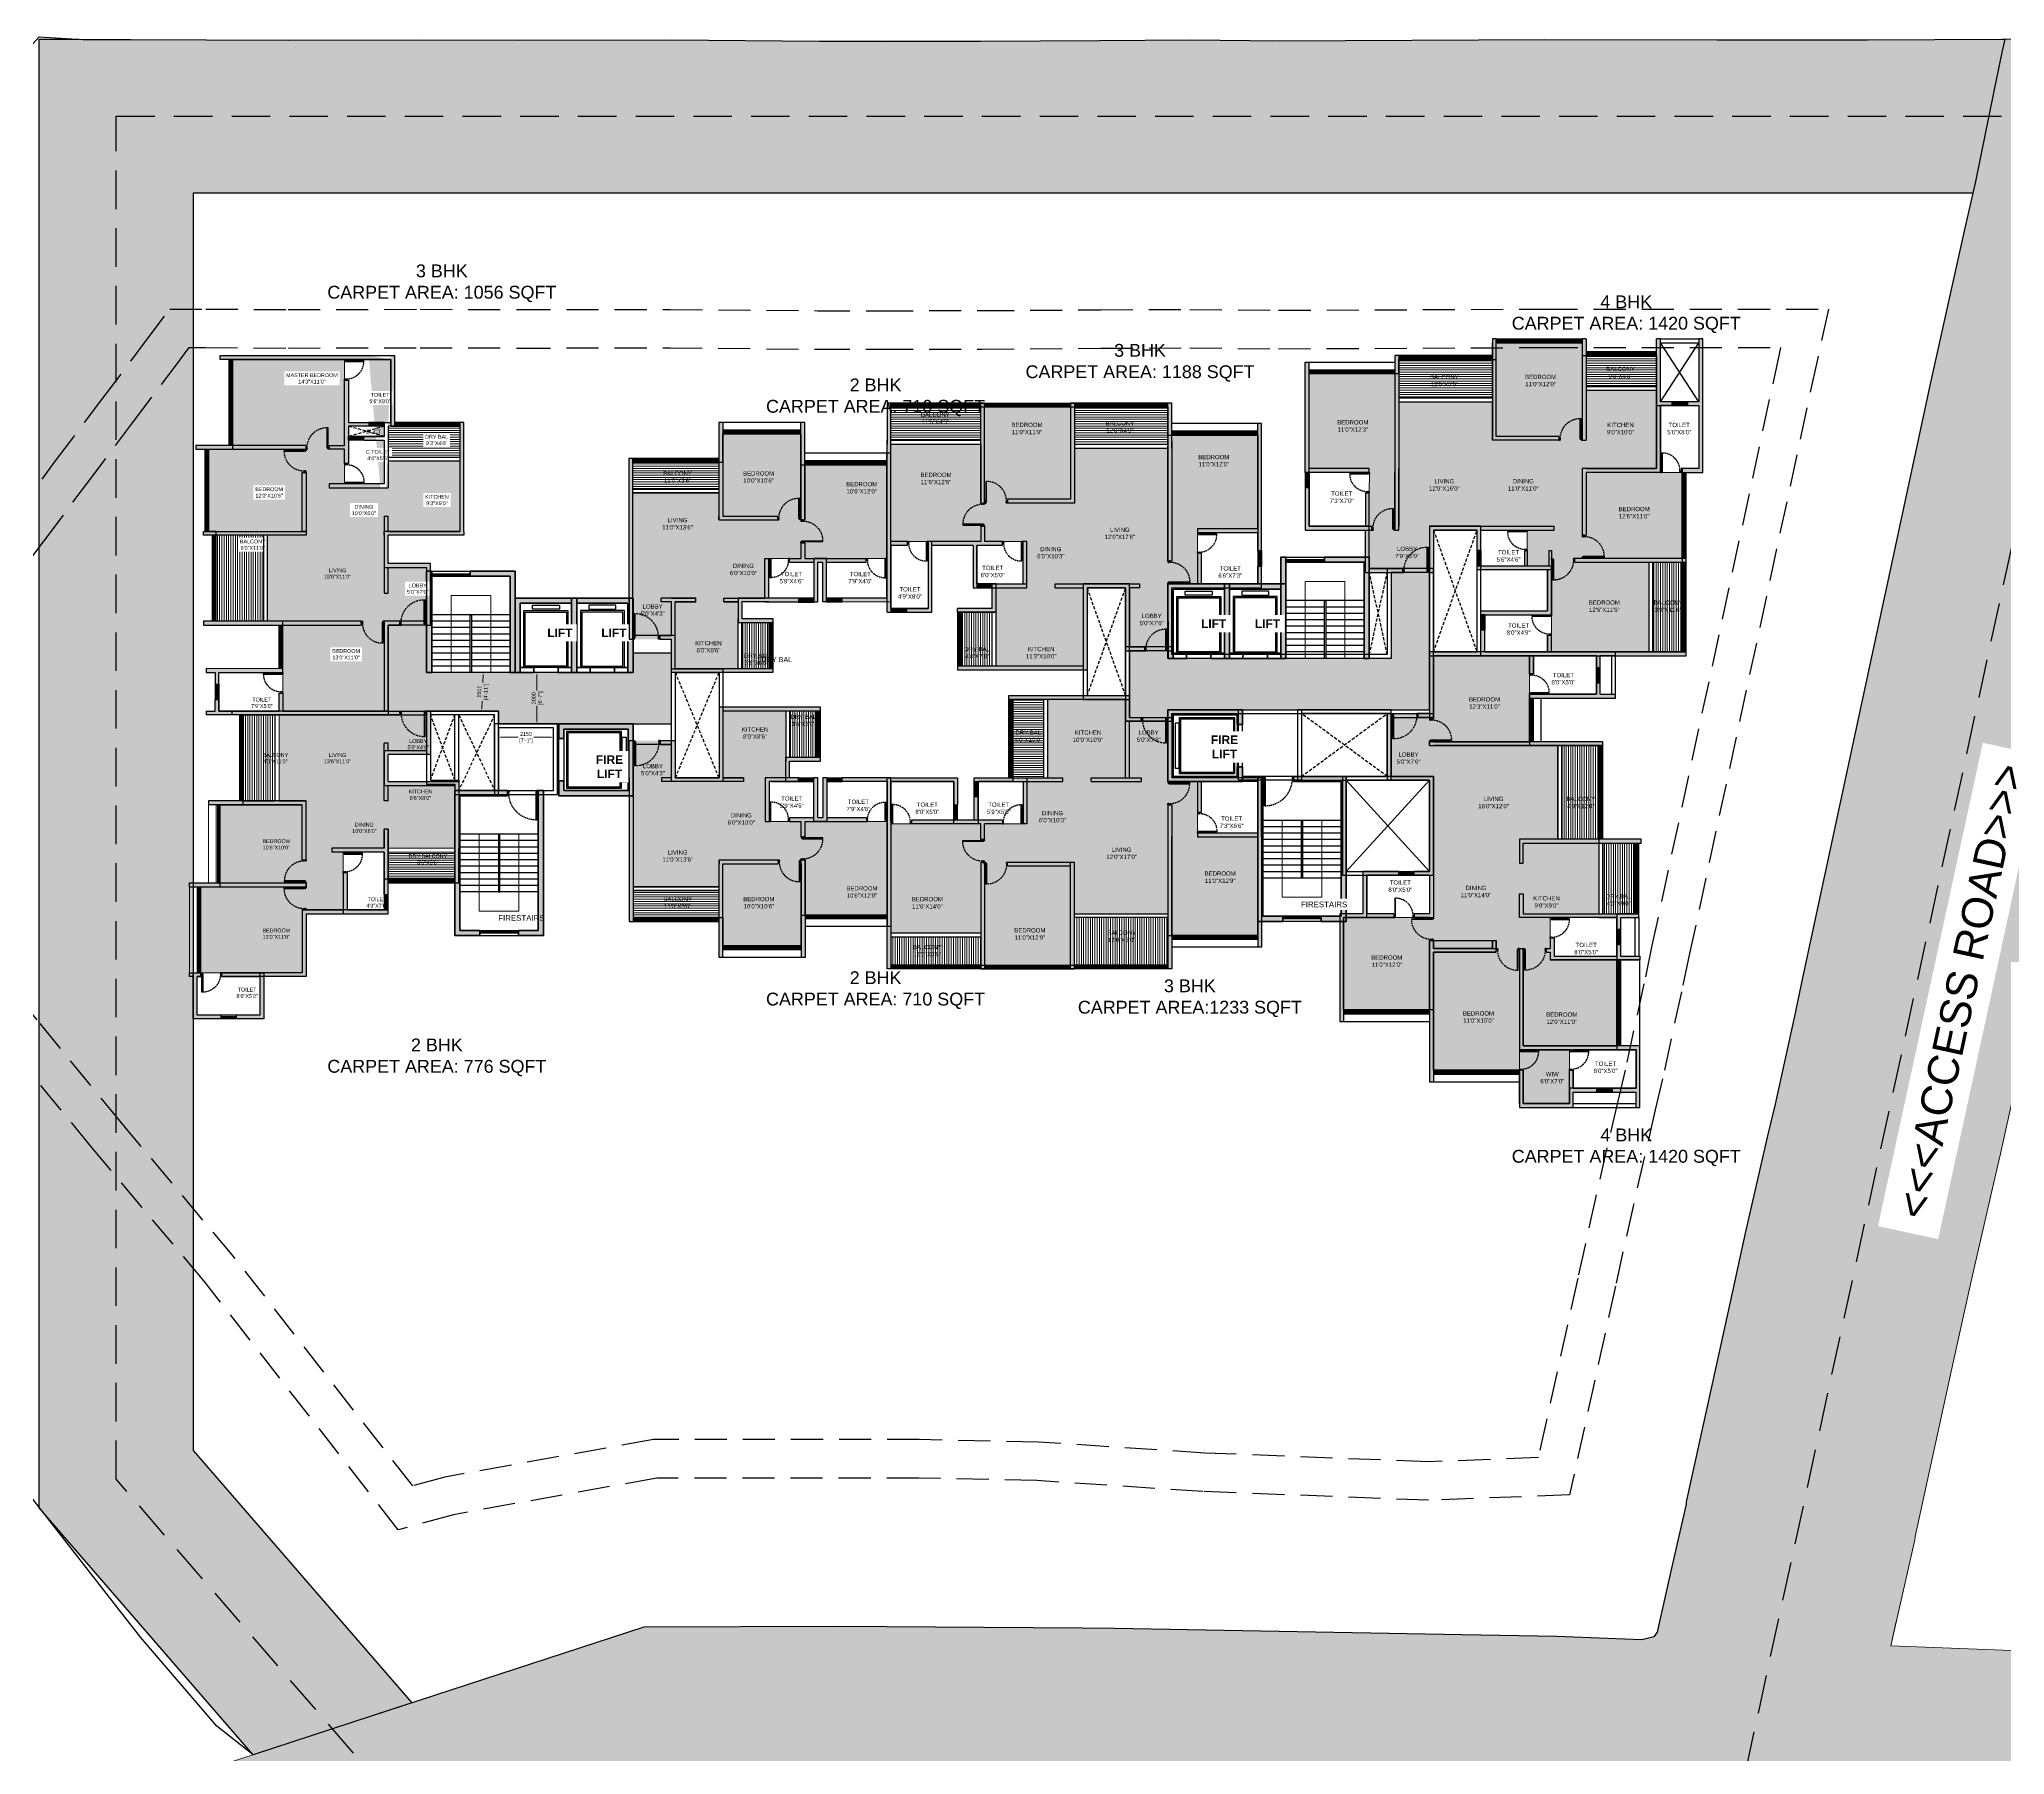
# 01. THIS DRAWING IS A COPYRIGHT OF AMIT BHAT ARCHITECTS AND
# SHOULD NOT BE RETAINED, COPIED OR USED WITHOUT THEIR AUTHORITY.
# Model space of a CAD drawing. Header units: millimetres. Extents: x 27623999 to 27796457, y -7151913 to -6809112.
# Drawn here: x 27669967 to 27746587, y -6988598 to -6921747 of the extents above; entities that cross this region are included whole.
import ezdxf
from ezdxf.enums import TextEntityAlignment as Align

# ---------------------------------------------------------------- set-up
doc = ezdxf.new("R2010")
doc.units = ezdxf.units.MM
doc.header["$LTSCALE"] = 500
doc.header["$MEASUREMENT"] = 0
doc.header["$PDMODE"] = 34
doc.header["$PDSIZE"] = -10
for name, pattern in [('1', [0]), ('23] 29.05.2023_PLOT B CONCEPT 11_100 OS$0$HIDDEN', [0.375, 0.25, -0.125]), ('AUDIT_D_060311083008-3', [0]), ('DASHED', [0.75, 0.5, -0.25]), ('DASHED2', [0.375, 0.25, -0.125]), ('HIDDEN', [0.375, 0.25, -0.125])]:
    doc.linetypes.add(name, pattern=pattern)
doc.layers.get('0').update_dxf_attribs({"color": 250, "linetype": '1'})
for name, color, linetype in [('.', 7, 'Continuous'), ('23] 29.05.2023_PLOT B CONCEPT 11_100 OS$0$ABA_06_door', 251, 'Continuous'), ('23] 29.05.2023_PLOT B CONCEPT 11_100 OS$0$ABA_06_window', 141, 'Continuous'), ('A-ANNO-TEXT-100', 7, 'AUDIT_D_060311083008-3'), ('A-EQPM-FIXD', 251, 'AUDIT_D_060311083008-3'), ('A-WALL-PATT', 252, 'Continuous'), ('ABA_01_margin', 8, 'DASHED'), ('ABA_01_plot boundary', 7, 'Continuous'), ('ABA_02_wall parapet', 250, 'Continuous'), ('ABA_03_elevation 01', 7, 'Continuous'), ('ABA_03_elevation 04', 8, 'Continuous'), ('ABA_03_lines dotted', 8, 'DASHED2'), ('ABA_06_door', 251, 'Continuous'), ('ABA_06_drop', 251, 'Continuous'), ('ABA_06_window', 141, 'Continuous'), ('ABA_06_window sill', 8, 'Continuous'), ('ABA_07_text room', 7, 'Continuous'), ('ABA_09_hatch misc', 253, 'Continuous'), ('ABA_09_hatch room', 41, 'Continuous'), ('ABA_09_hatch wall', 21, 'Continuous'), ('HATCH', 251, 'Continuous'), ('TEXT', 7, 'Continuous')]:
    doc.layers.add(name, color=color, linetype=linetype)
for name, color, linetype, lineweight in [('A-COLS', 110, 'AUDIT_D_060311083008-3', 35), ('A-WALL', 7, 'AUDIT_D_060311083008-3', 35), ('ABA_02_wall', 7, 'Continuous', 30)]:
    doc.layers.add(name, color=color, linetype=linetype, lineweight=lineweight)
doc.layers.add('ABA_05_are carpet rera', color=6, linetype='Continuous', lineweight=30, plot=False)
doc.layers.add('ABA_09_HATCH BALCONY', color=7, linetype='Continuous', true_color=0xe5e5e5)
doc.styles.add('ADP6', font='arial.ttf')
doc.styles.add('AIRAL', font='arial.ttf')
doc.styles.add('TNR', font='times.ttf')
doc.styles.add('Txt150-01', font='GOTHICB.TTF')
doc.styles.add('vka-arial', font='arial.ttf')
doc.dimstyles.new('mm to ft', dxfattribs={"dimtxt": 150, "dimasz": 100, "dimexe": 50, "dimexo": 0, "dimgap": 50, "dimtad": 0, "dimtoh": 1, "dimdec": 0, "dimzin": 0, "dimdsep": 46, "dimtxsty": 'AIRAL', "dimcen": -90, "dimclrd": 8, "dimclre": 8, "dimclrt": 175, "dimadec": 0, "dimazin": 0, "dimtfac": 1, "dimtdec": 0, "dimtix": 1, "dimtofl": 0, "dimtmove": 1, "dimatfit": 3, "dimfxl": 1, "dimtolj": 1, "dimtzin": 0, "dimlwd": 0, "dimlwe": 0, "dimarcsym": 0})

# ---------------------------------------------------------------- blocks, each defined once
blk = doc.blocks.new('zw$1190')
at = {"layer": '.', "true_color": 0xc9c9c9}
h = blk.add_hatch(color=9, dxfattribs=at)
h.dxf.hatch_style = 1
h.paths.add_polyline_path([(0, -57231), (0, 0), (1536, 0), (1696, -10), (3560, -11), (6520, -16), (9713, -31), (14851, -21), (18688, -31), (24640, -26), (30405, -76), (32807, -79), (36703, -70), (41326, -41), (44887, -26), (48342, -61), (58697, -10), (65405, -14), (71278, -23), (76517, 0), (76620, 0), (76519, -450), (76200, -2026), (75482, -5537), (75377, -6000), (6000, -6000), (6000, -54994), (14518, -64831), (14519, -64836), (12931, -65353), (8333, -66851), (8324, -66843), (0, -57231)])
at = {"layer": 'ABA_03_elevation 01'}
blk.add_lwpolyline([(0, -57231), (0, 0), (1536, 0), (1696, -10), (3560, -11), (6520, -16), (9713, -31), (14851, -21), (18688, -31), (24640, -26), (30405, -76), (32807, -79), (36703, -70), (41326, -41), (44887, -26), (48342, -61), (58697, -10), (65405, -14), (71278, -23), (76517, 0), (76620, 0), (76519, -450), (76200, -2026), (75482, -5537), (75377, -6000), (6000, -6000), (6000, -54994), (14518, -64831), (14519, -64836), (12931, -65353), (8333, -66851), (8324, -66843), (0, -57231)], close=True, dxfattribs=at)
at = {"layer": 'ABA_03_lines dotted', "color": 11, "lineweight": 30, "ltscale": 12, "true_color": 0xfb7d7d}
blk.add_lwpolyline([(12250, -66795), (3000, -56113), (3000, -3000), (76620, -3000)], dxfattribs=at)
blk = doc.blocks.new('*D9049')
at = {"layer": 'ABA_03_elevation 01', "color": 8, "lineweight": 0}
for p, q in [((26878948, -6985430), (26878748, -6985430)), ((26878798, -6985530), (26878798, -6986127)), ((26878798, -6987330), (26878798, -6986733)), ((26878948, -6987430), (26878748, -6987430))]:
    blk.add_line(p, q, dxfattribs=at)
at = {"layer": 'ABA_03_elevation 01', "color": 8}
for points in [[(26878815, -6985530), (26878782, -6985530), (26878798, -6985430)], [(26878782, -6987330), (26878815, -6987330), (26878798, -6987430)]]:
    blk.add_solid(points, dxfattribs=at)
at = {"layer": 'DEFPOINTS', "color": 0}
for p in [(26878948, -6985430), (26878798, -6987430), (26878948, -6987430)]:
    blk.add_point(p, dxfattribs=at)
at = {"layer": 'ABA_03_elevation 01', "color": 175, "char_height": 150, "attachment_point": 5, "rotation": 90, "style": 'AIRAL'}
for s, insert in [('\\A1;2000', (26878672, -6986430)), ('[6\'-7"]', (26878944, -6986430))]:
    blk.add_mtext(s, dxfattribs=dict(at, insert=insert))
blk = doc.blocks.new('5rtbv')
at = {"layer": 'ABA_09_hatch misc'}
blk.add_hatch(color=252, dxfattribs=at).paths.add_polyline_path([(-1786, -688), (1114, -688), (1114, -488), (-1586, -488), (-1586, 1512), (1114, 1512), (1114, 1712), (-1786, 1712)])
at = {"layer": 'A-COLS', "color": 82, "ltscale": 100, "true_color": 0x31ba12, "extrusion": (4.48777e-06, -9.14905e-08, 1)}
for p, q in [((-1786, 1712, 3), (-1786, -688, 3)), ((1114, 1712, 3), (-1786, 1712, 3)), ((1114, 1512, 3), (1114, 1712, 3)), ((-1586, -488, 3), (-1586, 1512, 3)), ((-1586, 1512, 3), (1114, 1512, 3)), ((-1786, -688, 3), (1114, -688, 3)), ((1114, -488, 3), (-1586, -488, 3)), ((1114, -688, 3), (1114, -488, 3))]:
    blk.add_line(p, q, dxfattribs=at)
at = {"layer": 'A-EQPM-FIXD', "ltscale": 100, "extrusion": (4.45092e-06, -8.63606e-08, 1)}
for p, q in [((-1512, 1039, 3), (-1512, -14, 3)), ((-1352, 1039, 3), (-1512, 1039, 3)), ((-1352, -14, 3), (-1352, 1039, 3)), ((-1298, 1370, 3), (-1298, -345, 3)), ((914, 1370, 3), (-1298, 1370, 3)), ((-1298, 1370, 3), (-1298, -345, 3)), ((914, 1370, 3), (-1298, 1370, 3)), ((-1243, 1315, 3), (-1243, -290, 3)), ((860, 1315, 3), (-1243, 1315, 3)), ((-1243, 1315, 3), (-1243, -290, 3)), ((860, 1315, 3), (-1243, 1315, 3)), ((860, -290, 3), (860, 1315, 3)), ((860, -290, 3), (860, 1315, 3)), ((914, -345, 3), (914, 1370, 3)), ((914, -345, 3), (914, 1370, 3)), ((-1512, -14, 3), (-1352, -14, 3)), ((-1298, -345, 3), (914, -345, 3)), ((-1298, -345, 3), (914, -345, 3)), ((-1243, -290, 3), (860, -290, 3)), ((-1243, -290, 3), (860, -290, 3))]:
    blk.add_line(p, q, dxfattribs=at)
at = {"layer": 'A-WALL', "ltscale": 100, "extrusion": (4.48777e-06, -9.14905e-08, 1)}
for p, q in [((914, 1512, 3), (914, 987, 3)), ((914, 987, 3), (1114, 987, 3)), ((1114, 987, 3), (1114, 1512, 3)), ((914, 37, 3), (914, -488, 3)), ((1114, 37, 3), (914, 37, 3)), ((1114, -488, 3), (1114, 37, 3))]:
    blk.add_line(p, q, dxfattribs=at)
at = {"layer": 'A-WALL-PATT', "ltscale": 100, "extrusion": (4.48777e-06, -9.14905e-08, 1)}
blk.add_line((1114, 37, 3), (1114, 987, 3), dxfattribs=at)
blk = doc.blocks.new('RTHFGBV')
at = {"true_color": 0x991b1e}
h = blk.add_hatch(color=244, dxfattribs=at)
h.dxf.hatch_style = 1
h.paths.add_polyline_path([(-1686, 1225), (-1486, 1225), (-1486, 1600), (1014, 1600), (1014, -800), (-1486, -800), (-1486, -425), (-1686, -425), (-1686, -1000), (1214, -1000), (1214, 1800), (-1686, 1800)])
at = {"layer": 'A-COLS', "color": 82, "ltscale": 100, "true_color": 0x31ba12, "elevation": -7}
blk.add_lwpolyline([(-1686, 1225), (-1486, 1225), (-1486, 1600), (1014, 1600), (1014, -800), (-1486, -800), (-1486, -425), (-1686, -425), (-1686, -1000), (1214, -1000), (1214, 1800), (-1686, 1800)], close=True, dxfattribs=at)
at = {"layer": 'A-EQPM-FIXD', "ltscale": 100, "elevation": -7}
for points in [[(764, -700), (764, 1500), (-1386, 1500), (-1386, -700)], [(714, -650), (714, 1450), (-1336, 1450), (-1336, -650)], [(780, -476), (780, 1277), (940, 1277), (940, -476)]]:
    blk.add_lwpolyline(points, close=True, dxfattribs=at)
at = {"layer": 'A-WALL-PATT', "ltscale": 100}
for p, q in [((-1686, -425, -14), (-1686, 1225, -7)), ((-1486, 1225), (-1486, -425, -7))]:
    blk.add_line(p, q, dxfattribs=at)
blk = doc.blocks.new('*D9050')
at = {"layer": 'ABA_03_elevation 01', "color": 8, "lineweight": 0}
for p, q in [((26876703, -6985430), (26876653, -6985428)), ((26876699, -6985530), (26876689, -6985819)), ((26876648, -6986930), (26876598, -6986928)), ((26876652, -6986830), (26876662, -6986541))]:
    blk.add_line(p, q, dxfattribs=at)
at = {"layer": 'ABA_03_elevation 01', "color": 8}
for points in [[(26876716, -6985531), (26876683, -6985529), (26876703, -6985430)], [(26876635, -6986829), (26876668, -6986831), (26876648, -6986930)]]:
    blk.add_solid(points, dxfattribs=at)
at = {"layer": 'DEFPOINTS', "color": 0}
for p in [(26876703, -6985430), (26876703, -6985430), (26876648, -6986930)]:
    blk.add_point(p, dxfattribs=at)
at = {"layer": 'ABA_03_elevation 01', "color": 175, "char_height": 150, "attachment_point": 5, "rotation": 87.90563, "style": 'AIRAL'}
for s, insert in [('\\A1;1501', (26876549, -6986175)), ('[4\'-11"]', (26876821, -6986185))]:
    blk.add_mtext(s, dxfattribs=dict(at, insert=insert))
blk = doc.blocks.new('*D9051')
at = {"color": 8, "lineweight": 0}
for p, q in [((26877298, -6987580), (26877298, -6988001)), ((26879448, -6987580), (26879448, -6988001)), ((26877398, -6987951), (26878070, -6987951)), ((26879348, -6987951), (26878676, -6987951))]:
    blk.add_line(p, q, dxfattribs=at)
at = {"color": 8}
for points in [[(26877398, -6987934), (26877398, -6987968), (26877298, -6987951)], [(26879348, -6987968), (26879348, -6987934), (26879448, -6987951)]]:
    blk.add_solid(points, dxfattribs=at)
at = {"layer": 'DEFPOINTS', "color": 0}
for p in [(26877298, -6987580), (26879448, -6987580), (26877298, -6987951)]:
    blk.add_point(p, dxfattribs=at)
at = {"color": 175, "char_height": 150, "attachment_point": 5, "rotation": 0.00041, "style": 'AIRAL'}
for s, insert in [('\\A1;2150', (26878373, -6987824)), ('[7\'-1"]', (26878373, -6988097))]:
    blk.add_mtext(s, dxfattribs=dict(at, insert=insert))
blk = doc.blocks.new('A$C6B7563D3')
at = {"layer": 'ABA_06_door'}
blk.add_lwpolyline([(44, 13), (56, 13), (56, 38), (44, 38), (44, 75), (0, 75), (0, 0), (44, 0), (44, 13)], dxfattribs=at)
blk = doc.blocks.new('zw$6AE0')
at = {"layer": 'ABA_06_door'}
blk.add_lwpolyline([(116, -57), (116, -1426), (66, -1426), (66, -57)], close=True, dxfattribs=at)
at = {"layer": 'ABA_06_door', "linetype": 'HIDDEN', "ltscale": 0.5}
blk.add_arc((116, -107), 1319, 270, 0, dxfattribs=at)
at = {"layer": 'ABA_06_door', "yscale": 1.428571428567724, "zscale": 1.428571428567724, "rotation": 180}
for p, xscale in [((0, 0), -1.428571428567724), ((1500, 0), 1.428571428567724)]:
    blk.add_blockref('A$C6B7563D3', p, dxfattribs=dict(at, xscale=xscale))
blk = doc.blocks.new('23] 29.05.2023_PLOT B CONCEPT 11_100 OS$0$A$C7F2C0F04')
at = {"layer": 'ABA_09_hatch wall', "true_color": 0xffffff}
h = blk.add_hatch(color=7, dxfattribs=at)
h.dxf.hatch_style = 1
h.paths.add_polyline_path([(0, 808), (0, 0), (35, 0), (35, 808)])
at = {"layer": '23] 29.05.2023_PLOT B CONCEPT 11_100 OS$0$ABA_06_door'}
blk.add_lwpolyline([(35, 0), (35, 808), (0, 808), (0, 0)], close=True, dxfattribs=at)
at = {"layer": '23] 29.05.2023_PLOT B CONCEPT 11_100 OS$0$ABA_06_door', "linetype": '23] 29.05.2023_PLOT B CONCEPT 11_100 OS$0$HIDDEN', "ltscale": 0.5}
blk.add_arc((35, 35), 773, 0, 90, dxfattribs=at)
blk = doc.blocks.new('23] 29.05.2023_PLOT B CONCEPT 11_100 OS$0$A$C6B7563D3')
at = {"layer": 'ABA_09_hatch wall', "true_color": 0xffffff}
blk.add_hatch(color=7, dxfattribs=at).paths.add_polyline_path([(0, 75), (0, 0), (44, 0), (44, 13), (56, 13), (56, 38), (44, 38), (44, 75)])
at = {"layer": '23] 29.05.2023_PLOT B CONCEPT 11_100 OS$0$ABA_06_door'}
blk.add_lwpolyline([(44, 13), (56, 13), (56, 38), (44, 38), (44, 75), (0, 75), (0, 0), (44, 0), (44, 13)], dxfattribs=at)
blk = doc.blocks.new('23] 29.05.2023_PLOT B CONCEPT 11_100 OS$0$A$C41D10A1B')
at = {"layer": '23] 29.05.2023_PLOT B CONCEPT 11_100 OS$0$ABA_06_door'}
for name, p in [('23] 29.05.2023_PLOT B CONCEPT 11_100 OS$0$A$C7F2C0F04', (46, 40)), ('23] 29.05.2023_PLOT B CONCEPT 11_100 OS$0$A$C6B7563D3', (0, 0))]:
    blk.add_blockref(name, p, dxfattribs=at)
at = {"layer": '23] 29.05.2023_PLOT B CONCEPT 11_100 OS$0$ABA_06_door', "xscale": -1}
blk.add_blockref('23] 29.05.2023_PLOT B CONCEPT 11_100 OS$0$A$C6B7563D3', (900, 0), dxfattribs=at)
blk = doc.blocks.new('zw$FFC9')
at = {"layer": 'ABA_06_window sill', "linetype": 'Continuous', "lineweight": 15}
blk.add_line((0, 0, 0), (800, 0, 0), dxfattribs=at)
at = {"layer": '23] 29.05.2023_PLOT B CONCEPT 11_100 OS$0$ABA_06_door', "extrusion": (3.45929e-05, 2.07113e-06, 1), "xscale": -0.8888888900972485, "yscale": 0.8888888900972443, "zscale": 0.8888888900972381, "rotation": 0.0003397717955281886}
blk.add_blockref('23] 29.05.2023_PLOT B CONCEPT 11_100 OS$0$A$C41D10A1B', (800, 0, 0), dxfattribs=at)
blk = doc.blocks.new('tgrtrtgr')
at = {"true_color": 0x636466, "transparency": 33554687}
h = blk.add_hatch(color=251, dxfattribs=at)
h.dxf.hatch_style = 1
h.paths.add_polyline_path([(27693458, -6945125), (27693458, -6944975), (27693909, -6944975), (27693909, -6944975), (27693909, -6944975), (27693909, -6943675), (27693509, -6943675), (27693509, -6943525), (27693909, -6943525), (27693909, -6943525), (27694859, -6943525), (27694859, -6943675), (27694059, -6943675), (27694059, -6946275), (27697859, -6946275), (27697859, -6946425), (27696659, -6946425), (27696659, -6946425), (27693909, -6946425), (27693909, -6945125)])
h.paths.add_polyline_path([(27700558, -6943675), (27700558, -6943525), (27702308, -6943525), (27702308, -6937875), (27702458, -6937875), (27702458, -6941975), (27702458, -6943676)])
h.paths.add_polyline_path([(27695758, -6940475), (27695758, -6940359), (27695758, -6939425), (27695758, -6939425), (27695758, -6939275), (27695758, -6939275), (27695759, -6938225), (27695758, -6938225), (27695758, -6936675), (27695908, -6936675), (27695908, -6940325), (27698058, -6940325), (27698058, -6940475)])
h.paths.add_polyline_path([(27695959, -6943675), (27695959, -6943525), (27697558, -6943525), (27697558, -6941975), (27697708, -6941975), (27697708, -6943526), (27698858, -6943526), (27698858, -6943676), (27697708, -6943676), (27697708, -6943675), (27696659, -6943675), (27696659, -6944325), (27697859, -6944325), (27697859, -6944475), (27696509, -6944475), (27696509, -6944325), (27696509, -6944325), (27696509, -6943675)])
h.paths.add_polyline_path([(27698508, -6942125), (27698508, -6941975), (27698958, -6941975), (27698958, -6941375), (27699108, -6941375), (27699108, -6941975), (27701508, -6941975), (27701508, -6942125), (27699958, -6942125), (27699958, -6943675), (27699808, -6943675), (27699808, -6942125), (27699608, -6942125), (27699608, -6943676), (27699458, -6943676), (27699458, -6942125)])
h.paths.add_polyline_path([(27692258, -6943525), (27692258, -6939423), (27692259, -6938075), (27692409, -6938075), (27692408, -6939425), (27692408, -6939425), (27692408, -6945125), (27692259, -6945125), (27692259, -6943525)])
h.paths.add_polyline_path([(27698958, -6940475), (27698958, -6940325), (27698958, -6940325), (27698958, -6936675), (27699108, -6936675), (27699108, -6938325), (27699108, -6938325), (27699108, -6940475)])
at = {"layer": 'ABA_09_HATCH BALCONY', "lineweight": 0}
h = blk.add_hatch(dxfattribs=at)
h.set_pattern_fill('ANSI31', color=256, scale=700, angle=314.99965)
h.set_pattern_definition([(359.9996508, (42667146.75, 11398550.72), (0.00053328, 87.5), [])])
h.paths.add_polyline_path([(27692408, -6939275), (27695759, -6939275), (27695759, -6938225), (27692408, -6938225)])
h = blk.add_hatch(dxfattribs=at)
h.set_pattern_fill('ANSI31', color=256, scale=700, angle=224.99965)
h.set_pattern_definition([(269.9996508, (46031876.17, -21914350.83), (87.5, -0.00053328), [])])
h.paths.add_polyline_path([(27696659, -6946275), (27697709, -6946275), (27697709, -6944475), (27696659, -6944475)])
at = {"layer": 'ABA_09_hatch room', "lineweight": 35, "true_color": 0xd3d4d3}
h = blk.add_hatch(color=254, dxfattribs=at)
h.dxf.hatch_style = 1
h.paths.add_polyline_path([(27692259, -6945125), (27692259, -6945125), (27692408, -6945125), (27692408, -6939425), (27695758, -6939425), (27695758, -6940325), (27695758, -6940325), (27695758, -6940475), (27698058, -6940475), (27698058, -6940325), (27695908, -6940325), (27695908, -6939423), (27695909, -6938075), (27695908, -6938075), (27695908, -6937125), (27698958, -6937125), (27698958, -6938175), (27698958, -6938175), (27698958, -6940475), (27699108, -6940475), (27699108, -6938325), (27702308, -6938325), (27702308, -6941975), (27701508, -6941975), (27701508, -6941975), (27699808, -6941975), (27699808, -6941975), (27699108, -6941975), (27699108, -6941375), (27698958, -6941375), (27698958, -6941975), (27698558, -6941975), (27698558, -6941975), (27697708, -6941975), (27697558, -6941975), (27697558, -6943525), (27695959, -6943525), (27695959, -6943675), (27696509, -6943675), (27696509, -6944475), (27696509, -6944475), (27696509, -6946275), (27694059, -6946275), (27694059, -6945125), (27694059, -6945125), (27694059, -6943675), (27694859, -6943675), (27694859, -6943525), (27693509, -6943525), (27693509, -6943675), (27693909, -6943675), (27693909, -6943675), (27693909, -6944975), (27693909, -6944975), (27693458, -6944975), (27693458, -6945125)])
at = {"layer": 'ABA_02_wall'}
for p, q in [((27695758, -6936675), (27695758, -6940475)), ((27695908, -6936675), (27695758, -6936675)), ((27695908, -6936675), (27695908, -6940325)), ((27698958, -6940325), (27698958, -6936675)), ((27699108, -6936675), (27698958, -6936675)), ((27699108, -6940475), (27699108, -6936675)), ((27702308, -6943525), (27702308, -6937875)), ((27702458, -6937875), (27702308, -6937875)), ((27702458, -6942125), (27702458, -6937875)), ((27692258, -6939425), (27692259, -6938075)), ((27692259, -6938075), (27692409, -6938075)), ((27692408, -6939425), (27692409, -6938075)), ((27695759, -6938225), (27695758, -6939275)), ((27695909, -6938075), (27695908, -6939425)), ((27698958, -6938175), (27698958, -6940475)), ((27699108, -6938325), (27699108, -6940475)), ((27692258, -6939275), (27692258, -6939275)), ((27692258, -6943675), (27692258, -6939275)), ((27692408, -6945125), (27692408, -6939425)), ((27695758, -6939425), (27695758, -6940475)), ((27695908, -6939275), (27695908, -6940325)), ((27695908, -6939275), (27695908, -6939275)), ((27695908, -6939425), (27695908, -6939425)), ((27695758, -6940325), (27695758, -6940325)), ((27695758, -6940475), (27695758, -6940325)), ((27695758, -6940475), (27698058, -6940475)), ((27695908, -6940325), (27698058, -6940325)), ((27695908, -6940325), (27698058, -6940325)), ((27698058, -6940475), (27698058, -6940325)), ((27698958, -6940475), (27699108, -6940475)), ((27698958, -6941375), (27699108, -6941375)), ((27698958, -6941375), (27698958, -6941975)), ((27699108, -6941375), (27699108, -6941975)), ((27697558, -6941975), (27697708, -6941975)), ((27697558, -6943525), (27697558, -6941975)), ((27697708, -6943526), (27697708, -6941975)), ((27698508, -6941975, 0), (27698958, -6941975)), ((27698508, -6942125, 0), (27698508, -6941975, 0)), ((27698508, -6942125, 0), (27699458, -6942125)), ((27698958, -6942125), (27699458, -6942125)), ((27699108, -6941975), (27701508, -6941975)), ((27699458, -6942125), (27699458, -6943676)), ((27699608, -6942125), (27699608, -6943676)), ((27699608, -6942125), (27699808, -6942125)), ((27699808, -6941975), (27701508, -6941975)), ((27699808, -6941975), (27699808, -6941975)), ((27699808, -6943675), (27699808, -6942125)), ((27699958, -6943675), (27699958, -6942125)), ((27699958, -6942125), (27701508, -6942125)), ((27699958, -6942125), (27701508, -6942125)), ((27701508, -6942125), (27701508, -6941975)), ((27702458, -6941975), (27702458, -6943676)), ((27692259, -6943525), (27692259, -6945125)), ((27694859, -6943525), (27693509, -6943525)), ((27694059, -6943525), (27693509, -6943525)), ((27693509, -6943675), (27693509, -6943525)), ((27693909, -6943675), (27693509, -6943675)), ((27693909, -6943675), (27693509, -6943675)), ((27693909, -6943525), (27694859, -6943525)), ((27693909, -6944975), (27693909, -6943675)), ((27693909, -6944975), (27693909, -6943675)), ((27694059, -6943675), (27694859, -6943675)), ((27694059, -6946275), (27694059, -6943675)), ((27694059, -6945125), (27694059, -6943675)), ((27694859, -6943675), (27694059, -6943675)), ((27694859, -6943675), (27694859, -6943525)), ((27696509, -6943675), (27695958, -6943675)), ((27695959, -6943675), (27695959, -6943525)), ((27695959, -6943525), (27697558, -6943525)), ((27695959, -6943675), (27696509, -6943675)), ((27696509, -6943675), (27696509, -6944475)), ((27697708, -6943675), (27696659, -6943675)), ((27696659, -6943675), (27696659, -6944325)), ((27697558, -6943676), (27697558, -6943675)), ((27698858, -6943676), (27697558, -6943676)), ((27698858, -6943526), (27697708, -6943526)), ((27698858, -6943526, -77), (27698858, -6943676, -77)), ((27699608, -6943676), (27699458, -6943676)), ((27699958, -6943675), (27699808, -6943675)), ((27702308, -6943525), (27700558, -6943525)), ((27700558, -6943525, -77), (27700558, -6943675, -77)), ((27702458, -6943676), (27700558, -6943675)), ((27696509, -6944325), (27696509, -6944325)), ((27696509, -6944475), (27696509, -6944325)), ((27696509, -6944475), (27697859, -6944475)), ((27696659, -6944325), (27697859, -6944325)), ((27697859, -6944325), (27697859, -6944475)), ((27692259, -6945125), (27692408, -6945125)), ((27693458, -6945125), (27693458, -6944975)), ((27693458, -6944975), (27693909, -6944975)), ((27693458, -6945125), (27693909, -6945125)), ((27693909, -6946425), (27693909, -6945125)), ((27697859, -6946275), (27694059, -6946275)), ((27697859, -6946275), (27697859, -6946425)), ((27696659, -6946425), (27693909, -6946425)), ((27697859, -6946425), (27696509, -6946425))]:
    blk.add_line(p, q, dxfattribs=at)
at = {"layer": 'ABA_05_are carpet rera', "elevation": -77}
blk.add_lwpolyline([(27692409, -6944975), (27692409, -6938225), (27695909, -6938225), (27695909, -6937125), (27698958, -6937125), (27698958, -6938325), (27702308, -6938325), (27702308, -6943525), (27699958, -6943525), (27699958, -6941975), (27699458, -6941975), (27699458, -6943526), (27696509, -6943525), (27696509, -6944475), (27697709, -6944475), (27697709, -6946275), (27694059, -6946275), (27694059, -6944975)], close=True, dxfattribs=at)
at = {"layer": 'ABA_06_window'}
for p, q in [((27698958, -6937025), (27695908, -6937025)), ((27698958, -6937075), (27695908, -6937075)), ((27702308, -6938225), (27699108, -6938225)), ((27702308, -6938275), (27699108, -6938275)), ((27698858, -6943576, -77), (27699458, -6943576)), ((27698858, -6943626, -77), (27699458, -6943626)), ((27699958, -6943575, -77), (27700558, -6943575)), ((27699958, -6943625, -77), (27700558, -6943625))]:
    blk.add_line(p, q, dxfattribs=at)
at = {"layer": 'ABA_06_window sill'}
for p, q in [((27698958, -6936675), (27695908, -6936675)), ((27698958, -6936975), (27695908, -6936975)), ((27698958, -6937125), (27695908, -6937125)), ((27702308, -6937875), (27699108, -6937875)), ((27692409, -6938075), (27695759, -6938075)), ((27692409, -6938125), (27695759, -6938125)), ((27692409, -6938175), (27695759, -6938175)), ((27692409, -6938225), (27695759, -6938225)), ((27702308, -6938175), (27699108, -6938175)), ((27702308, -6938325), (27699108, -6938325)), ((27695758, -6939275), (27692408, -6939275)), ((27692408, -6939275), (27695758, -6939275)), ((27692408, -6939425), (27695758, -6939425)), ((27695758, -6939425), (27692408, -6939425)), ((27698858, -6943526, -77), (27699458, -6943526)), ((27698858, -6943676, -77), (27699458, -6943676)), ((27699958, -6943525, -77), (27700558, -6943525)), ((27699958, -6943675, -77), (27700558, -6943675)), ((27696509, -6946275), (27696509, -6944475)), ((27696659, -6946275), (27696659, -6944475)), ((27697709, -6944475), (27697709, -6946275)), ((27697759, -6944475), (27697759, -6946275)), ((27697809, -6944475), (27697809, -6946275)), ((27697859, -6944475), (27697859, -6946275))]:
    blk.add_line(p, q, dxfattribs=at)
at = {"color": 3, "rotation": 179.9993204549644}
blk.add_blockref('zw$FFC9', (27698508, -6941975, 0), dxfattribs=at)
at = {"color": 3, "xscale": -1, "rotation": 180.0006795450356}
blk.add_blockref('zw$FFC9', (27701508, -6941975, 0), dxfattribs=at)
at = {"layer": '23] 29.05.2023_PLOT B CONCEPT 11_100 OS$0$ABA_06_door', "extrusion": (3.45929e-05, 2.07113e-06, 1), "xscale": -1, "rotation": 0.0003397719712474737}
blk.add_blockref('23] 29.05.2023_PLOT B CONCEPT 11_100 OS$0$A$C41D10A1B', (27698958, -6940475, 944), dxfattribs=at)
at = {"layer": '23] 29.05.2023_PLOT B CONCEPT 11_100 OS$0$ABA_06_door', "extrusion": (2.07113e-06, -3.45929e-05, 1), "xscale": -1, "rotation": 270.0003397760763}
blk.add_blockref('23] 29.05.2023_PLOT B CONCEPT 11_100 OS$0$A$C41D10A1B', (27698958, -6941375, 297), dxfattribs=at)
at = {"layer": '23] 29.05.2023_PLOT B CONCEPT 11_100 OS$0$ABA_06_door', "extrusion": (-3.45928e-05, 2.07129e-06, 1), "xscale": 1.166666667214888, "yscale": 1.166666667214888, "zscale": 1.166666667214888, "rotation": 359.9993934464517}
blk.add_blockref('23] 29.05.2023_PLOT B CONCEPT 11_100 OS$0$A$C41D10A1B', (27692408, -6945125, -972), dxfattribs=at)
at = {"layer": 'ABA_07_text room', "linetype": 'Continuous', "char_height": 200, "width": 1256.37, "attachment_point": 1, "style": 'vka-arial'}
for s, insert in [('\\pxqc;{\\H0.83965x;BALCONY\\P11\'0"X3\'6"}', (27693519, -6938580)), ('\\pxqc;{\\H0.83965x;BEDROOM\\P10\'0"X10\'6"}', (27696681, -6938580)), ('\\pxqc;{\\H0.83965x;BEDROOM\\P10\'6"X12\'0"}', (27700699, -6938999)), ('\\pxqc;{\\H0.83965x;LIVING\\P11\'0"X13\'6"}', (27693519, -6940401)), ('\\pxqc;{\\H0.83965x;DINING\\P6\'0"X10\'0"}', (27696085, -6942182)), ('\\pxqc;{\\H0.83965x;TOILET\\P5\'9"X4\'6"}', (27697964, -6942501)), ('\\pxqc;{\\H0.83965x;TOILET\\P7\'9"X4\'6"}', (27700647, -6942501)), ('\\pxqc;{\\H0.83965x;LOBBY\\P5\'0"X4\'3"}', (27692551, -6943764)), ('\\pxqc;{\\H0.83965x;KITCHEN\\P8\'0"X8\'6"}', (27694726, -6945193)), ('\\pxqc;{\\H0.83965x;DRY.BAL\\P3\'6"X6\'0"}', (27696609, -6945685))]:
    blk.add_mtext(s, dxfattribs=dict(at, insert=insert))
blk = doc.blocks.new('trgtb')
at = {"true_color": 0x636466, "transparency": 33554687}
h = blk.add_hatch(color=251, dxfattribs=at)
h.dxf.hatch_style = 1
h.paths.add_polyline_path([(27693468, -6949075), (27694068, -6949075), (27694068, -6950525), (27695768, -6950525), (27695768, -6947775), (27698518, -6947775), (27698518, -6947775), (27699718, -6947775), (27699718, -6947925), (27695918, -6947925), (27695918, -6950525), (27696718, -6950525), (27696718, -6950675), (27693518, -6950675), (27693518, -6950525), (27693918, -6950525), (27693918, -6949225), (27693468, -6949225)])
h.paths.add_polyline_path([(27700568, -6950675), (27700568, -6950525), (27702468, -6950525), (27702468, -6952225), (27702468, -6956325), (27702318, -6956325), (27702318, -6950675)])
h.paths.add_polyline_path([(27695768, -6957525), (27695918, -6957525), (27695918, -6953875), (27698068, -6953875), (27698068, -6953725), (27695768, -6953725), (27695768, -6953841), (27695768, -6954775), (27695768, -6954775), (27695768, -6954925), (27695768, -6954925), (27695768, -6955975), (27695768, -6955975)])
h.paths.add_polyline_path([(27698518, -6952225), (27698518, -6952075), (27699468, -6952075), (27699468, -6950675), (27699468, -6950525), (27699567, -6950525), (27699567, -6950525), (27699618, -6950525), (27699618, -6952075), (27699818, -6952075), (27699818, -6950525), (27699968, -6950525), (27699968, -6950675), (27699968, -6952075), (27701518, -6952075), (27701518, -6952225), (27699118, -6952225), (27699118, -6952825), (27698968, -6952825), (27698968, -6952225)])
h.paths.add_polyline_path([(27697568, -6952225), (27697568, -6950525), (27698518, -6950525), (27698518, -6950525), (27698868, -6950525), (27698868, -6950675), (27697718, -6950675), (27697718, -6952225)])
h.paths.add_polyline_path([(27698368, -6949875), (27698368, -6949875), (27698368, -6949725), (27699718, -6949725), (27699718, -6949875), (27698518, -6949875), (27698518, -6950525), (27698368, -6950525), (27698368, -6949875)])
h.paths.add_polyline_path([(27692268, -6950675), (27692268, -6950675), (27692268, -6949075), (27692418, -6949075), (27692418, -6954775), (27692418, -6954775), (27692418, -6956125), (27692268, -6956125), (27692268, -6954778)])
h.paths.add_polyline_path([(27698968, -6953875), (27698968, -6953875), (27698968, -6957525), (27699118, -6957525), (27699118, -6955875), (27699118, -6955875), (27699118, -6953725), (27698968, -6953725)])
at = {"layer": 'ABA_09_HATCH BALCONY', "lineweight": 0}
h = blk.add_hatch(dxfattribs=at)
h.set_pattern_fill('ANSI31', color=256, scale=700, angle=224.99965)
h.set_pattern_definition([(269.9996508, (46033735.11, -21917800.69), (87.5, -0.00053328), [])])
h.paths.add_polyline_path([(27698518, -6949725), (27699568, -6949725), (27699568, -6947925), (27698518, -6947925)])
h = blk.add_hatch(dxfattribs=at)
h.set_pattern_fill('ANSI31', color=256, scale=700, angle=314.99965)
h.set_pattern_definition([(359.9996508, (42667156.38, 11381850.3), (0.00053328, 87.5), [])])
h.paths.add_polyline_path([(27692418, -6955975), (27695768, -6955975), (27695768, -6954925), (27692418, -6954925)])
at = {"layer": 'ABA_09_hatch room', "lineweight": 35, "true_color": 0xd3d4d3}
h = blk.add_hatch(color=254, dxfattribs=at)
h.dxf.hatch_style = 1
h.paths.add_polyline_path([(27692268, -6949075), (27693468, -6949075), (27693468, -6949225), (27693918, -6949225), (27693918, -6950525), (27693518, -6950525), (27693518, -6950675), (27696718, -6950675), (27696718, -6950525), (27695918, -6950525), (27695918, -6949075), (27695918, -6949075), (27695918, -6947925), (27698368, -6947925), (27698368, -6949725), (27698368, -6949725), (27698368, -6950525), (27697568, -6950525), (27697568, -6952225), (27697718, -6952225), (27697718, -6952225), (27698518, -6952225), (27698518, -6952225), (27698518, -6952225), (27698968, -6952225), (27698968, -6952825), (27699118, -6952825), (27699118, -6952225), (27699818, -6952225), (27699818, -6952225), (27701518, -6952225), (27701518, -6952225), (27701518, -6952225), (27702318, -6952225), (27702318, -6955875), (27699118, -6955875), (27699118, -6953725), (27698968, -6953725), (27698968, -6956025), (27698968, -6956025), (27698968, -6957075), (27695918, -6957075), (27695918, -6956125), (27695918, -6956125), (27695918, -6954778), (27695918, -6953875), (27698068, -6953875), (27698068, -6953725), (27695768, -6953725), (27695768, -6953875), (27695768, -6953875), (27695768, -6954775), (27692418, -6954775), (27692418, -6949075), (27692268, -6949075)])
at = {"layer": 'ABA_02_wall'}
for p, q in [((27698518, -6947775), (27695768, -6947775)), ((27695768, -6947775), (27695768, -6950525)), ((27699718, -6947925), (27695918, -6947925)), ((27695918, -6947925), (27695918, -6950525)), ((27699718, -6947775), (27698368, -6947775)), ((27699718, -6947925), (27699718, -6947775)), ((27692268, -6950675), (27692268, -6949075)), ((27692268, -6949075), (27692418, -6949075)), ((27692418, -6949075), (27692418, -6954775)), ((27693468, -6949075), (27694068, -6949075)), ((27693468, -6949075), (27693468, -6949225)), ((27693468, -6949225), (27693918, -6949225)), ((27693918, -6950525), (27693918, -6949225)), ((27694068, -6950525), (27694068, -6949075)), ((27695768, -6949225), (27695768, -6950525)), ((27695918, -6949075), (27695918, -6950525)), ((27698368, -6950525), (27698368, -6949725)), ((27698368, -6949725), (27699718, -6949725)), ((27698368, -6949725), (27698368, -6949875)), ((27698368, -6949875), (27698368, -6949875)), ((27698518, -6950525), (27698518, -6949875)), ((27698518, -6949875), (27699718, -6949875)), ((27699718, -6949875), (27699718, -6949725)), ((27692268, -6950525), (27692268, -6954925)), ((27693918, -6950525), (27693518, -6950525)), ((27693918, -6950525), (27693518, -6950525)), ((27693518, -6950525), (27693518, -6950675)), ((27696718, -6950675), (27693518, -6950675)), ((27694068, -6950675), (27693518, -6950675)), ((27694068, -6950525), (27695768, -6950525)), ((27696718, -6950525), (27695918, -6950525)), ((27695918, -6950525), (27696718, -6950525)), ((27696718, -6950525), (27696718, -6950675)), ((27697568, -6950525), (27697568, -6952225)), ((27698868, -6950525), (27697568, -6950525)), ((27697718, -6950675), (27697718, -6952225)), ((27698868, -6950675), (27697718, -6950675)), ((27697818, -6950675), (27698868, -6950675)), ((27698868, -6950525), (27698518, -6950525)), ((27698868, -6950675), (27698868, -6950525)), ((27699468, -6952075), (27699468, -6950525)), ((27699618, -6950525), (27699468, -6950525)), ((27699618, -6952075), (27699618, -6950525)), ((27699818, -6950525), (27699818, -6952075)), ((27699968, -6950525), (27699818, -6950525)), ((27699968, -6950525), (27699968, -6952075)), ((27702468, -6950525), (27700568, -6950525)), ((27700568, -6950675), (27700568, -6950525)), ((27702318, -6950675), (27700568, -6950675)), ((27702318, -6950675), (27702318, -6956325)), ((27702468, -6952225), (27702468, -6950525)), ((27697568, -6952225), (27697718, -6952225)), ((27698518, -6952075), (27699468, -6952075)), ((27698518, -6952075), (27698518, -6952225)), ((27698518, -6952225), (27698968, -6952225)), ((27698968, -6952075), (27699468, -6952075)), ((27698968, -6952825), (27698968, -6952225)), ((27699118, -6952225), (27701518, -6952225)), ((27699118, -6952825), (27699118, -6952225)), ((27699618, -6952075), (27699818, -6952075)), ((27699818, -6952225), (27699818, -6952225)), ((27699818, -6952225), (27701518, -6952225)), ((27699968, -6952075), (27701518, -6952075)), ((27699968, -6952075), (27701518, -6952075)), ((27701518, -6952075), (27701518, -6952225)), ((27702468, -6952075), (27702468, -6956325)), ((27698968, -6952825), (27699118, -6952825)), ((27695768, -6954775), (27695768, -6953725)), ((27695768, -6953725), (27698068, -6953725)), ((27695768, -6953725), (27695768, -6953875)), ((27695768, -6957525), (27695768, -6953725)), ((27695768, -6953875), (27695768, -6953875)), ((27695918, -6954925), (27695918, -6953875)), ((27695918, -6953875), (27698068, -6953875)), ((27695918, -6953875), (27698068, -6953875)), ((27695918, -6957525), (27695918, -6953875)), ((27698068, -6953725), (27698068, -6953875)), ((27698968, -6956025), (27698968, -6953725)), ((27698968, -6953725), (27699118, -6953725)), ((27698968, -6953875), (27698968, -6957525)), ((27699118, -6953725), (27699118, -6957525)), ((27699118, -6955875), (27699118, -6953725)), ((27692268, -6954775), (27692268, -6956125)), ((27692418, -6954775), (27692418, -6956125)), ((27695918, -6956125), (27695918, -6954775)), ((27695918, -6954775), (27695918, -6954775)), ((27692268, -6954925), (27692268, -6954925)), ((27695768, -6955975), (27695768, -6954925)), ((27695918, -6954925), (27695918, -6954925)), ((27692268, -6956125), (27692418, -6956125)), ((27702468, -6956325), (27702318, -6956325)), ((27695918, -6957525), (27695768, -6957525)), ((27699118, -6957525), (27698968, -6957525))]:
    blk.add_line(p, q, dxfattribs=at)
at = {"layer": 'ABA_05_are carpet rera'}
blk.add_lwpolyline([(27692418, -6949225), (27692418, -6955975), (27695918, -6955975), (27695918, -6957075), (27698968, -6957075), (27698968, -6955875), (27702318, -6955875), (27702318, -6950675), (27699968, -6950675), (27699968, -6952225), (27699468, -6952225), (27699468, -6950675), (27698368, -6950675), (27698368, -6949725), (27699568, -6949725), (27699568, -6947925), (27695918, -6947925), (27695918, -6950675), (27693918, -6950675), (27693918, -6949225)], close=True, dxfattribs=at)
at = {"layer": 'ABA_06_window'}
for p, q in [((27698868, -6950575), (27699468, -6950575, 77)), ((27698868, -6950625), (27699468, -6950625, 77)), ((27699968, -6950575), (27700568, -6950575, 77)), ((27699968, -6950625), (27700568, -6950625, 77))]:
    blk.add_line(p, q, dxfattribs=at)
at = {"layer": 'ABA_06_window sill'}
for p, q in [((27698368, -6947925), (27698368, -6949725)), ((27698518, -6947925), (27698518, -6949725)), ((27699568, -6949725), (27699568, -6947925)), ((27699618, -6949725), (27699618, -6947925)), ((27699668, -6949725), (27699668, -6947925)), ((27699718, -6949725), (27699718, -6947925)), ((27698868, -6950525), (27699468, -6950525, 77)), ((27698868, -6950675), (27699468, -6950675, 77)), ((27699968, -6950525), (27700568, -6950525, 77)), ((27699968, -6950675), (27700568, -6950675, 77)), ((27692418, -6954775), (27695768, -6954775)), ((27695768, -6954775), (27692418, -6954775)), ((27692418, -6954925), (27695768, -6954925)), ((27695768, -6954925), (27692418, -6954925)), ((27692418, -6955975), (27695768, -6955975)), ((27692418, -6956025), (27695768, -6956025)), ((27692418, -6956075), (27695768, -6956075)), ((27692418, -6956125), (27695768, -6956125)), ((27702318, -6955875), (27699118, -6955875)), ((27702318, -6955925), (27699118, -6955925)), ((27702318, -6955975), (27699118, -6955975)), ((27702318, -6956025), (27699118, -6956025)), ((27702318, -6956325), (27699118, -6956325)), ((27698968, -6957075), (27695918, -6957075)), ((27698968, -6957125), (27695918, -6957125)), ((27698968, -6957175), (27695918, -6957175)), ((27698968, -6957225), (27695918, -6957225)), ((27698968, -6957525), (27695918, -6957525))]:
    blk.add_line(p, q, dxfattribs=at)
at = {"color": 3, "xscale": -1, "rotation": 0.0006795450355625358}
blk.add_blockref('zw$FFC9', (27698518, -6952225, 0), dxfattribs=at)
at = {"color": 3, "rotation": 359.9993204549645}
blk.add_blockref('zw$FFC9', (27701518, -6952225, 0), dxfattribs=at)
at = {"layer": '23] 29.05.2023_PLOT B CONCEPT 11_100 OS$0$ABA_06_door', "extrusion": (-3.45928e-05, -2.07129e-06, 1), "xscale": -1.166666667214888, "yscale": 1.166666667214888, "zscale": 1.166666667214888, "rotation": 180.0006065535482}
blk.add_blockref('23] 29.05.2023_PLOT B CONCEPT 11_100 OS$0$A$C41D10A1B', (27692418, -6949075, -944), dxfattribs=at)
at = {"layer": '23] 29.05.2023_PLOT B CONCEPT 11_100 OS$0$ABA_06_door', "extrusion": (2.07113e-06, 3.45929e-05, 1), "rotation": 269.9996602239237}
blk.add_blockref('23] 29.05.2023_PLOT B CONCEPT 11_100 OS$0$A$C41D10A1B', (27698968, -6952825, -183), dxfattribs=at)
at = {"layer": '23] 29.05.2023_PLOT B CONCEPT 11_100 OS$0$ABA_06_door', "extrusion": (3.45929e-05, -2.07113e-06, 1), "rotation": 179.9996602280287}
blk.add_blockref('23] 29.05.2023_PLOT B CONCEPT 11_100 OS$0$A$C41D10A1B', (27698968, -6953725, 973), dxfattribs=at)
at = {"layer": 'ABA_07_text room', "linetype": 'Continuous', "char_height": 200, "width": 1256.37, "attachment_point": 7, "style": 'vka-arial'}
for s, insert in [('\\pxqc;{\\H0.83965x;KITCHEN\\P8\'0"X8\'6"}', (27696543, -6949007)), ('\\pxqc;{\\H0.83965x;DRY.BAL\\P3\'6"X6\'0"}', (27698426, -6948515)), ('\\pxqc;{\\H0.83965x;LOBBY\\P5\'0"X4\'3"}', (27692560, -6950436)), ('\\pxqc;{\\H0.83965x;TOILET\\P5\'9"X4\'6"}', (27697973, -6951699)), ('\\pxqc;{\\H0.83965x;TOILET\\P7\'9"X4\'6"}', (27700572, -6951829)), ('\\pxqc;{\\H0.83965x;DINING\\P6\'0"X10\'0"}', (27696004, -6952356)), ('\\pxqc;{\\H0.83965x;LIVING\\P11\'0"X13\'6"}', (27693528, -6953799)), ('\\pxqc;{\\H0.83965x;BEDROOM\\P10\'6"X12\'0"}', (27700709, -6955201)), ('\\pxqc;{\\H0.83965x;BALCONY\\P11\'0"X3\'6"}', (27693528, -6955620)), ('\\pxqc;{\\H0.83965x;BEDROOM\\P10\'0"X10\'6"}', (27696690, -6955620))]:
    blk.add_mtext(s, dxfattribs=dict(at, insert=insert))
blk = doc.blocks.new('tgrgred')
at = {"true_color": 0x636466, "transparency": 33554687}
h = blk.add_hatch(color=251, dxfattribs=at)
h.dxf.hatch_style = 1
h.paths.add_polyline_path([(27676517, -6934224), (27683168, -6934224), (27683168, -6936675), (27682917, -6936675), (27682917, -6936825), (27682917, -6936825), (27682917, -6936825), (27682917, -6937225), (27682117, -6937225), (27682117, -6937375), (27682917, -6937375), (27682917, -6939075), (27680767, -6939075), (27680767, -6939225), (27682917, -6939225), (27682917, -6939225), (27683067, -6939225), (27683067, -6936825), (27683318, -6936825), (27683318, -6934074), (27676517, -6934074)])
h.paths.add_polyline_path([(27682917, -6940325), (27682917, -6943325), (27683067, -6943325), (27683067, -6942325), (27684567, -6942325), (27684567, -6944575), (27684717, -6944575), (27684717, -6942175), (27683067, -6942175), (27683067, -6941075), (27686017, -6941075), (27686017, -6940925), (27686017, -6940925), (27686017, -6936675), (27685867, -6936675), (27685867, -6940925), (27685867, -6940925), (27683067, -6940925), (27683067, -6940325)])
h.paths.add_polyline_path([(27675969, -6948076), (27683067, -6948075), (27683067, -6947925), (27678967, -6947925), (27678967, -6947224), (27678817, -6947224), (27678817, -6947925), (27676469, -6947925), (27676469, -6947474), (27676319, -6947475), (27676319, -6947925), (27675969, -6947925)])
h.paths.add_polyline_path([(27680767, -6937724), (27681367, -6937724), (27681367, -6938275), (27681517, -6938275), (27681517, -6937375), (27681517, -6937225), (27681517, -6936825), (27682317, -6936825), (27682317, -6936825), (27682317, -6936675), (27682317, -6936675), (27681517, -6936675), (27681517, -6935024), (27681367, -6935024), (27681367, -6937574), (27680767, -6937574)])
h.paths.add_polyline_path([(27682917, -6947925), (27683067, -6947925), (27683067, -6944575), (27683517, -6944575), (27683517, -6944425), (27682917, -6944425)])
h.paths.add_polyline_path([(27675969, -6946424), (27676319, -6946424), (27676319, -6946874), (27676469, -6946875), (27676469, -6946424), (27678967, -6946424), (27678967, -6946274), (27675969, -6946273)])
h.paths.add_polyline_path([(27675867, -6944574), (27682017, -6944575), (27682017, -6944425), (27682017, -6944425), (27675867, -6944424)])
h.paths.add_polyline_path([(27675567, -6937724), (27679867, -6937724), (27679867, -6937574), (27675567, -6937574)])
h.paths.add_polyline_path([(27675867, -6941075), (27679867, -6941075), (27679867, -6940925), (27675867, -6940925)])
h.paths.add_polyline_path([(27679717, -6940925), (27679867, -6940925), (27679867, -6938624), (27679717, -6938624)])
edge = h.paths.add_edge_path()
edge.add_line((27682317, -6934224), (27683168, -6934224))
edge.add_line((27682317, -6934074), (27683168, -6934074))
edge.add_line((27682917, -6941075), (27682917, -6941075))
edge.add_line((27682917, -6941075), (27682917, -6940925))
at = {"layer": 'ABA_09_HATCH BALCONY', "lineweight": 0}
h = blk.add_hatch(dxfattribs=at)
h.set_pattern_fill('ANSI31', color=256, scale=700, angle=314.99965)
h.set_pattern_definition([(359.9996508, (42669236.86, 11380522.05), (0.00053328, 87.5), [])])
h.paths.add_polyline_path([(27683067, -6938025), (27685867, -6938025), (27685867, -6936825), (27683067, -6936825)])
h = blk.add_hatch(dxfattribs=at)
h.set_pattern_fill('ANSI31', color=256, scale=700, angle=44.99965)
h.set_pattern_definition([(89.9996508, (9362726.79, 8047480.93), (-87.5, 0.00053328), [])])
h.paths.add_polyline_path([(27676367, -6944424), (27678217, -6944424), (27678217, -6941075), (27676367, -6941075)])
at = {"layer": 'ABA_09_hatch room', "lineweight": 35, "true_color": 0xd3d4d3}
h = blk.add_hatch(color=254, dxfattribs=at)
h.dxf.hatch_style = 1
h.paths.add_polyline_path([(27683067, -6938175), (27685867, -6938175), (27685867, -6940925), (27682917, -6940925), (27682917, -6942325), (27684567, -6942325), (27684567, -6944575), (27683517, -6944575), (27683517, -6944425), (27682917, -6944425), (27682917, -6947925), (27678967, -6947925), (27678967, -6944424), (27678367, -6944425), (27678367, -6940925), (27676067, -6940925), (27676067, -6937725), (27677017, -6937725), (27677017, -6934224), (27681367, -6934224), (27681367, -6939225), (27683067, -6939225)])
at = {"layer": 'ABA_02_wall'}
for p, q in [((27676517, -6934224), (27676517, -6934074)), ((27676517, -6934074), (27683318, -6934074)), ((27682317, -6934074), (27683168, -6934074)), ((27683168, -6934224), (27676517, -6934224)), ((27682317, -6934224), (27683168, -6934224)), ((27681517, -6936675), (27682317, -6936675)), ((27682317, -6936825), (27681517, -6936825)), ((27681517, -6936825), (27681517, -6937225)), ((27682317, -6936675), (27682317, -6936825)), ((27682917, -6936675), (27683168, -6936675)), ((27682917, -6936675), (27682917, -6936825)), ((27682917, -6936825), (27682917, -6937225)), ((27682917, -6936825), (27682917, -6936825)), ((27683318, -6936825), (27683067, -6936825)), ((27686017, -6936675), (27685867, -6936675)), ((27686017, -6940925), (27686017, -6936675)), ((27679867, -6937574), (27675567, -6937574)), ((27675567, -6937574), (27675567, -6937724)), ((27675567, -6937724), (27679867, -6937724)), ((27679867, -6937724), (27679867, -6937574)), ((27680767, -6937724), (27680767, -6937574)), ((27680767, -6937574), (27681367, -6937574)), ((27681367, -6937724), (27680767, -6937724)), ((27681367, -6938275), (27681367, -6937724)), ((27681517, -6937225), (27681517, -6937225)), ((27681517, -6937375), (27681517, -6937225)), ((27681517, -6937375), (27681517, -6937375)), ((27681517, -6937375), (27681517, -6938275)), ((27682917, -6937225), (27682117, -6937225)), ((27679717, -6940925), (27679717, -6938624)), ((27679717, -6938624), (27679867, -6938624)), ((27679867, -6938624), (27679867, -6940925)), ((27681517, -6938275), (27681367, -6938275)), ((27682917, -6939075), (27680767, -6939075)), ((27680767, -6939075), (27680767, -6939225)), ((27680767, -6939225), (27682917, -6939225)), ((27682917, -6939225), (27682917, -6939225)), ((27682917, -6939225), (27683067, -6939225)), ((27675867, -6941075), (27675867, -6940925)), ((27679867, -6940925), (27679717, -6940925)), ((27679867, -6940925), (27679867, -6941075)), ((27682917, -6941075), (27682917, -6940925)), ((27683067, -6940925), (27683067, -6940325)), ((27683067, -6940925), (27685867, -6940925)), ((27686017, -6940925), (27686017, -6941075)), ((27682917, -6941075), (27682917, -6941075)), ((27686017, -6941075), (27683067, -6941075)), ((27683067, -6942175), (27683067, -6941075)), ((27684717, -6942175), (27683067, -6942175)), ((27683067, -6943325), (27683067, -6942325)), ((27683067, -6942325), (27684567, -6942325)), ((27682917, -6943325), (27683067, -6943325)), ((27682017, -6944425), (27675867, -6944424)), ((27675867, -6944424), (27675867, -6944574)), ((27675867, -6944574), (27682017, -6944575)), ((27682017, -6944425), (27682017, -6944575)), ((27683517, -6944425), (27682917, -6944425)), ((27682917, -6944425), (27682917, -6947925)), ((27683067, -6944575), (27683517, -6944575)), ((27683067, -6947925), (27683067, -6944575)), ((27683517, -6944575), (27683517, -6944425)), ((27684567, -6944575), (27684717, -6944575)), ((27678967, -6946274), (27675969, -6946273)), ((27675969, -6946273), (27675969, -6946424)), ((27678967, -6946424), (27678967, -6946274)), ((27675969, -6946424), (27676319, -6946424)), ((27676319, -6946424), (27676319, -6946874)), ((27676319, -6946874), (27676469, -6946875)), ((27676469, -6946875), (27676469, -6946424)), ((27676469, -6946424), (27678967, -6946424)), ((27675969, -6947925), (27676319, -6947925)), ((27675969, -6947925), (27675969, -6948076)), ((27676319, -6947475), (27676469, -6947474)), ((27676319, -6947925), (27676319, -6947475)), ((27676469, -6947474), (27676469, -6947925)), ((27682917, -6947925), (27683067, -6947925)), ((27683067, -6947925), (27683067, -6948075))]:
    blk.add_line(p, q, dxfattribs=at)
blk.add_lwpolyline([(27681517, -6937225), (27682918, -6937225), (27682918, -6936825), (27681517, -6936825)], close=True, dxfattribs=at)
at = {"layer": 'ABA_03_lines dotted'}
for p, q in [((27682918, -6937225), (27681517, -6936825)), ((27682918, -6936825), (27681517, -6937225))]:
    blk.add_line(p, q, dxfattribs=at)
at = {"layer": 'ABA_05_are carpet rera'}
blk.add_lwpolyline([(27681517, -6937225), (27682918, -6937225), (27682918, -6936825), (27681517, -6936825)], close=True, dxfattribs=at)
at = {"layer": 'ABA_06_window'}
for p, q in [((27676917, -6937574), (27676917, -6934224)), ((27676967, -6937574), (27676967, -6934224)), ((27682917, -6936725), (27682317, -6936725)), ((27682917, -6936775), (27682317, -6936775)), ((27682917, -6936725), (27682917, -6936725)), ((27682917, -6936775), (27682917, -6936775)), ((27675967, -6937725), (27675967, -6940925)), ((27676017, -6937725), (27676017, -6940925)), ((27682117, -6937275), (27681517, -6937275)), ((27678867, -6946274), (27678867, -6944575)), ((27678917, -6946274), (27678917, -6944575)), ((27676369, -6946875), (27676369, -6947475)), ((27676419, -6946875), (27676419, -6947475))]:
    blk.add_line(p, q, dxfattribs=at)
at = {"layer": 'ABA_06_window sill'}
for p, q in [((27676867, -6937574), (27676867, -6934224)), ((27677017, -6937574), (27677017, -6934224)), ((27682917, -6936675), (27682317, -6936675)), ((27682917, -6936825), (27682317, -6936825)), ((27682917, -6936675), (27682917, -6936675)), ((27682917, -6936825), (27682917, -6936825)), ((27685867, -6936675), (27683318, -6936675)), ((27675917, -6937725), (27675917, -6940925)), ((27676067, -6937725), (27676067, -6940925)), ((27682117, -6937225), (27681517, -6937225)), ((27676217, -6944424), (27676217, -6941074)), ((27676267, -6944424), (27676267, -6941074)), ((27676317, -6944424), (27676317, -6941074)), ((27676367, -6944424), (27676367, -6941074)), ((27678817, -6946274), (27678817, -6944575)), ((27678967, -6946274), (27678967, -6944575)), ((27676319, -6946875), (27676319, -6947475)), ((27676469, -6946875), (27676469, -6947475))]:
    blk.add_line(p, q, dxfattribs=at)
at = {"layer": '23] 29.05.2023_PLOT B CONCEPT 11_100 OS$0$ABA_06_door', "extrusion": (3.45929e-05, 2.07113e-06, 1), "xscale": -1, "rotation": 0.0003397717952737443}
blk.add_blockref('23] 29.05.2023_PLOT B CONCEPT 11_100 OS$0$A$C41D10A1B', (27680767, -6937724, 943), dxfattribs=at)
at = {"layer": '23] 29.05.2023_PLOT B CONCEPT 11_100 OS$0$ABA_06_door', "extrusion": (-2.07113e-06, 3.45929e-05, 1), "xscale": -1, "rotation": 90.00033977590033}
blk.add_blockref('23] 29.05.2023_PLOT B CONCEPT 11_100 OS$0$A$C41D10A1B', (27679867, -6937724, -297), dxfattribs=at)
at = {"layer": 'ABA_02_wall', "char_height": 150, "attachment_point": 1, "style": 'ADP6'}
for s, insert in [('\\pxqc;DUCT', (27682217, -6936959)), ('\\pxqc;LIVING\\P15\'0"X11\'0"', (27680559, -6942364))]:
    blk.add_mtext(s, dxfattribs=dict(at, insert=insert))
at = {"layer": 'ABA_02_wall', "char_height": 150, "attachment_point": 1, "style": 'ADP6', "bg_fill": 2}
for s, insert in [('\\pxqc;MASTER BEDROOM\\P14\'3"X11\'0"', (27679088, -6934761)), ('\\pxqc;TOILET\\P5\'6"X8\'0"', (27682336, -6935527)), ('\\pxqc;DRY BAL\\P9\'3"X4\'0"', (27684509, -6937159)), ('\\pxqc;C.TOILET\\P4\'6"X5\'6"', (27682198, -6937747)), ('\\pxqc;BEDROOM\\P12\'0"X10\'6"', (27677885, -6939206)), ('\\pxqc;KITCHEN\\P9\'3"X9\'0"', (27684509, -6939501)), ('\\pxqc;DINING\\P10\'0"X6\'0"', (27681648, -6939891)), ('\\pxqc;BALCONY\\P6\'0"X11\'0"', (27677289, -6941240)), ('\\pxqc;LOBBY\\P5\'0"X7\'0"', (27683803, -6942956)), ('\\pxqc;BEDROOM\\P13\'0"X11\'0"', (27680885, -6945511)), ('\\pxqc;TOILET\\P7\'9"X5\'0"', (27677723, -6947404))]:
    blk.add_mtext(s, dxfattribs=dict(at, insert=insert))
at = {"layer": 'ABA_02_wall'}
for p, q in [((27683318, -6934074), (27683318, -6936825)), ((27683168, -6936675), (27683168, -6934224)), ((27681367, -6937574), (27681367, -6935024)), ((27681367, -6935024), (27681517, -6935024)), ((27681517, -6935024), (27681517, -6936675)), ((27683067, -6936825), (27683067, -6939225)), ((27685867, -6936675), (27685867, -6940925)), ((27682117, -6937375), (27682117, -6937225)), ((27682117, -6937375), (27682917, -6937375)), ((27682917, -6937375), (27682917, -6939075)), ((27675867, -6940925), (27679867, -6940925)), ((27682917, -6940325), (27682917, -6943325)), ((27682917, -6940325), (27683067, -6940325)), ((27679867, -6941075), (27675867, -6941075)), ((27684567, -6942325), (27684567, -6944575)), ((27684717, -6944575), (27684717, -6942175)), ((27676469, -6947925), (27678817, -6947925)), ((27678817, -6947925), (27678817, -6947224)), ((27678817, -6947224), (27678967, -6947224)), ((27678967, -6947224), (27678967, -6947925)), ((27678967, -6947925), (27683067, -6947925)), ((27683067, -6948075), (27675969, -6948076))]:
    blk.add_line(p, q, dxfattribs=at)
at = {"layer": 'ABA_05_are carpet rera'}
blk.add_lwpolyline([(27683168, -6936825), (27685867, -6936825), (27685867, -6940925), (27682917, -6940925), (27682917, -6942325), (27684567, -6942325), (27684567, -6944425), (27682917, -6944425), (27682917, -6947925), (27676469, -6947925), (27676469, -6946425), (27678967, -6946424), (27678967, -6944425), (27676367, -6944425), (27676367, -6940925), (27676067, -6940925), (27676067, -6937725), (27677017, -6937725), (27677017, -6934225), (27683168, -6934224)], close=True, dxfattribs=at)
at = {"layer": 'ABA_06_window'}
blk.add_line((27682117, -6937325), (27681517, -6937325), dxfattribs=at)
at = {"layer": 'ABA_06_window sill'}
for p, q in [((27685867, -6936725), (27683318, -6936725)), ((27685867, -6936775), (27683318, -6936775)), ((27685867, -6936825), (27683318, -6936825)), ((27682117, -6937375), (27681517, -6937375)), ((27683067, -6938025), (27685867, -6938025)), ((27683067, -6938175), (27685867, -6938175)), ((27678217, -6944425), (27678217, -6941075)), ((27678367, -6944425), (27678367, -6941075))]:
    blk.add_line(p, q, dxfattribs=at)
at = {"color": 3, "xscale": -1, "rotation": 270.0006795452551}
blk.add_blockref('zw$FFC9', (27681367, -6935025, 0), dxfattribs=at)
at = {"color": 3}
for p, rotation in [((27681367, -6938275, 0), 269.9993204547448), ((27678967, -6947224, 0), 90)]:
    blk.add_blockref('zw$FFC9', p, dxfattribs=dict(at, rotation=rotation))
at = {"layer": '23] 29.05.2023_PLOT B CONCEPT 11_100 OS$0$ABA_06_door', "extrusion": (3.45928e-05, 2.07129e-06, 1), "xscale": -1.166666667214888, "yscale": 1.166666667214888, "zscale": 1.166666667214888, "rotation": 0.0006065528566395219}
blk.add_blockref('23] 29.05.2023_PLOT B CONCEPT 11_100 OS$0$A$C41D10A1B', (27684567, -6944575, 943), dxfattribs=at)
at = {"layer": '23] 29.05.2023_PLOT B CONCEPT 11_100 OS$0$ABA_06_door', "extrusion": (3.45929e-05, -2.07113e-06, 1), "rotation": 179.9996602282048}
blk.add_blockref('23] 29.05.2023_PLOT B CONCEPT 11_100 OS$0$A$C41D10A1B', (27682917, -6944425, 972), dxfattribs=at)
blk = doc.blocks.new('zw$8249')
at = {"true_color": 0x636466, "transparency": 33554687}
h = blk.add_hatch(color=251, dxfattribs=at)
h.dxf.hatch_style = 1
h.paths.add_polyline_path([(7450, 8500), (7450, 9100), (7450, 9100), (7450, 10750), (7600, 10750), (7600, 10450), (9100, 10450), (9100, 12000), (9250, 12000), (9250, 10300), (7600, 10300), (7600, 9250), (10350, 9250), (10350, 6650), (10350, 6650), (10350, 5300), (10200, 5300), (10200, 9100), (7600, 9100), (7600, 8500)])
h.paths.add_polyline_path([(1100, 1800), (1100, 1800), (4250, 1800), (4250, 4250), (5850, 4250), (5850, 4100), (4400, 4100), (4400, 1650), (2750, 1650), (2750, 1800)])
h.paths.add_polyline_path([(600, 8350), (600, 8500), (4400, 8500), (4400, 6200), (4250, 6200), (4250, 8350), (3200, 8350), (1800, 8350), (1800, 8350)])
h.paths.add_polyline_path([(5400, 6500), (7450, 6500), (7450, 4850), (7600, 4850), (7600, 7400), (7450, 7400), (7450, 6650), (5400, 6650)])
h.paths.add_polyline_path([(5850, 4250), (5850, 4100), (7600, 4100), (7600, 4250), (6000, 4250), (6000, 5700), (5850, 5700)])
h.paths.add_polyline_path([(1100, 1650), (1100, 1650), (2600, 1650), (2600, 150), (1675, 150), (1675, 0), (2750, 0), (2750, 1650)])
h.paths.add_polyline_path([(0, 0), (0, 1800), (300, 1800), (300, 1650), (150, 1650), (150, 1650), (150, 150), (1075, 150), (1075, 0)])
h.paths.add_polyline_path([(1500, 11850), (1500, 12000), (3200, 12000), (3200, 12000), (7600, 12000), (7600, 12000), (8050, 12000), (8050, 11850), (3350, 11850), (3350, 11850)])
h.paths.add_polyline_path([(-150, 5150), (900, 5150), (4400, 5150), (4400, 5300), (-150, 5300)])
h.paths.add_polyline_path([(1100, 1800), (2750, 1800), (2750, 1650), (1100, 1650)])
h.paths.add_polyline_path([(-150, 1650), (0, 1650), (0, 1800), (-150, 1800)])
at = {"layer": 'ABA_09_HATCH BALCONY', "lineweight": 0}
h = blk.add_hatch(dxfattribs=at)
h.set_pattern_fill('ANSI31', color=256, scale=700, angle=44.99965)
h.set_pattern_definition([(89.9996508, (-18321748.35, 14971723.6), (-87.5, 0.00053328), [])])
h.paths.add_polyline_path([(1950, 8500), (1950, 11850), (3200, 11850), (3200, 9036), (3200, 8500)])
h = blk.add_hatch(dxfattribs=at)
h.set_pattern_fill('ANSI31', color=256, scale=700, angle=314.99965)
h.set_pattern_definition([(359.9996508, (14919294.51, 18349410.88), (0.00053328, 87.5), [])])
h.paths.add_polyline_path([(7600, 5450), (10200, 5450), (10200, 6500), (7600, 6500)])
at = {"layer": 'ABA_09_hatch room', "lineweight": 35, "true_color": 0xd3d4d3}
h = blk.add_hatch(color=254, dxfattribs=at)
h.dxf.hatch_style = 1
h.paths.add_polyline_path([(300, 1800), (300, 5150), (900, 5150), (4400, 5150), (4400, 5300), (1050, 5300), (1050, 8350), (4250, 8350), (4250, 6200), (4400, 6200), (4400, 8500), (3350, 8500), (3350, 9036), (3350, 11850), (8050, 11850), (8050, 12000), (9100, 12000), (9100, 10450), (7600, 10450), (7600, 10750), (7450, 10750), (7450, 9100), (7450, 9100), (7450, 8500), (7600, 8500), (7600, 9100), (10200, 9100), (10200, 6650), (7600, 6650), (7600, 7400), (7450, 7400), (7450, 6650), (5400, 6650), (5400, 6500), (5850, 6500), (5850, 5700), (5850, 4250), (4250, 4250), (4250, 1800), (1100, 1800)])
at = {"layer": '23] 29.05.2023_PLOT B CONCEPT 11_100 OS$0$ABA_06_window', "ltscale": 40}
for p, q in [((950, 8350), (950, 5300)), ((1000, 8350), (1000, 5300)), ((200, 1800), (200, 5150)), ((250, 1800), (250, 5150)), ((7500, 4843, 3168), (7500, 4243, -40)), ((7550, 4843, 3168), (7550, 4243, -40)), ((1075, 100, 3208), (1675, 100)), ((1075, 50, 3208), (1675, 50))]:
    blk.add_line(p, q, dxfattribs=at)
at = {"layer": 'ABA_02_wall'}
for p, q in [((7450, 12000), (1500, 12000)), ((1500, 12000), (1500, 11850)), ((3350, 11850), (1500, 11850)), ((7600, 12000), (3200, 12000)), ((3350, 12000), (3350, 12000)), ((8050, 11850), (3350, 11850)), ((7450, 12000), (8050, 12000)), ((8050, 12000), (8050, 11850)), ((9100, 12000), (9100, 10450)), ((9100, 12000), (9250, 12000)), ((9250, 12000), (9250, 10300)), ((7450, 9100), (7450, 10750)), ((7600, 10750), (7450, 10750)), ((7600, 10450), (7600, 10750)), ((7600, 10450), (7600, 10750)), ((9100, 10450), (7600, 10450)), ((9250, 10300), (7600, 10300)), ((7600, 9250), (7600, 10300)), ((7600, 9250), (10350, 9250)), ((10350, 9250), (10350, 6500)), ((4400, 8500), (600, 8500)), ((600, 8500), (600, 8350)), ((1950, 8500), (3200, 8500)), ((3350, 8500), (4400, 8500)), ((4400, 6650), (4400, 8500)), ((4400, 6200), (4400, 8500)), ((7450, 8500), (7450, 9100)), ((7600, 8500), (7450, 8500)), ((7600, 8500), (7600, 9100)), ((7600, 9100), (10200, 9100)), ((10200, 9100), (10200, 5300)), ((4250, 8350), (600, 8350)), ((1800, 8350), (3350, 8350)), ((3200, 8350), (4250, 8350)), ((4250, 6200), (4250, 8350)), ((4250, 6500), (4250, 8350)), ((7450, 7400), (7450, 6650)), ((7600, 7400), (7450, 7400)), ((7450, 6650), (7450, 7400)), ((7600, 7400), (7600, 5450)), ((7600, 4850), (7600, 7400)), ((4250, 6200), (4400, 6200)), ((7450, 6650), (5400, 6650)), ((7450, 6650), (5400, 6650)), ((5400, 6650), (5400, 6500)), ((7450, 6500), (5400, 6500)), ((7450, 6500), (6000, 6500)), ((7450, 4850), (7450, 6500)), ((7450, 6500), (7450, 5300)), ((10350, 5300), (10350, 6650)), ((10350, 6500), (10350, 6500)), ((5850, 5700), (5850, 4100)), ((6000, 5700), (5850, 5700)), ((6000, 5700), (6000, 4250)), ((-150, 5300), (4400, 5300)), ((-150, 5150), (-150, 5300)), ((-150, 5150), (4250, 5150)), ((900, 5150), (4400, 5150)), ((1050, 5300), (4250, 5300)), ((4400, 5150), (4400, 5300)), ((4400, 5300), (4400, 5150)), ((7450, 4850), (7600, 4850)), ((10200, 5300), (10350, 5300)), ((4250, 4250), (5850, 4250)), ((4250, 4250), (4250, 1800)), ((4400, 4100), (5850, 4100)), ((4400, 4100), (4400, 1650)), ((5850, 4100), (7600, 4100)), ((6000, 4250), (7600, 4250)), ((7600, 4100), (7600, 4250)), ((-150, 1800), (0, 1800)), ((-150, 1650), (-150, 1800)), ((0, 1650), (-150, 1650)), ((0, 1800), (300, 1800)), ((0, 0), (0, 1800)), ((150, 1650), (300, 1650)), ((150, 150), (150, 1650)), ((300, 1650), (150, 1650)), ((300, 1800), (300, 1650)), ((4250, 1800), (1100, 1800)), ((1100, 1800), (1100, 1650)), ((1100, 1800), (2750, 1800)), ((4400, 1650), (1100, 1650)), ((1100, 1650), (2600, 1650)), ((2600, 1650), (2600, 150)), ((2750, 1800), (2750, 0)), ((1075, 0), (0, 0)), ((1075, 150), (150, 150)), ((1075, 150), (1075, 0)), ((2600, 150), (1675, 150)), ((1675, 150), (1675, 0)), ((2750, 0), (1675, 0))]:
    blk.add_line(p, q, dxfattribs=at)
at = {"layer": 'ABA_02_wall parapet'}
for p, q in [((1800, 11850), (1800, 8500)), ((1850, 11850), (1850, 8500)), ((1900, 11850), (1900, 8500)), ((1950, 11850), (1950, 8500)), ((7600, 5450), (10200, 5450)), ((7600, 5400), (10200, 5400)), ((7600, 5350), (10200, 5350)), ((7600, 5300), (10200, 5300))]:
    blk.add_line(p, q, dxfattribs=at)
at = {"layer": 'ABA_05_are carpet rera'}
blk.add_lwpolyline([(1950, 11850), (9100, 11850), (9100, 10450), (7450, 10450), (7450, 9100), (10200, 9100), (10200, 5450), (7450, 5450), (7450, 4250), (4250, 4250), (4250, 1800), (2600, 1800), (2600, 150), (150, 150), (150, 1650), (300, 1650), (300, 5150), (1050, 5150), (1050, 8350), (1950, 8350)], close=True, dxfattribs=at)
at = {"layer": 'ABA_06_drop', "linetype": 'Continuous', "lineweight": 15}
for p, q in [((3200, 11850), (3200, 8500)), ((3200, 8500), (3200, 11850)), ((3350, 11850), (3350, 8500)), ((3350, 8500), (3350, 11850)), ((10200, 6650), (7600, 6650)), ((10200, 6650), (7600, 6650)), ((10200, 6500), (7600, 6500)), ((10200, 6500), (7600, 6500))]:
    blk.add_line(p, q, dxfattribs=at)
at = {"layer": 'ABA_06_window sill', "linetype": 'Continuous', "lineweight": 15}
for p, q in [((600, 8350), (600, 5300)), ((900, 8350), (900, 5300)), ((1050, 8350), (1050, 5300)), ((-150, 1800), (-150, 5150)), ((150, 1800), (150, 5150)), ((300, 1800), (300, 5150)), ((7450, 4843, 3168), (7450, 4243, -40)), ((7600, 4843, 3168), (7600, 4243, -40)), ((1075, 150, 3208), (1675, 150)), ((1075, 0, 3208), (1675, 0))]:
    blk.add_line(p, q, dxfattribs=at)
at = {"color": 3, "xscale": -1, "rotation": 270.0006795450356}
blk.add_blockref('zw$FFC9', (5850, 5700, 0), dxfattribs=at)
at = {"color": 3, "rotation": 180.0009460395868}
blk.add_blockref('zw$FFC9', (1100, 1800, 0), dxfattribs=at)
at = {"layer": '23] 29.05.2023_PLOT B CONCEPT 11_100 OS$0$ABA_06_door', "extrusion": (3.45928e-05, -2.07129e-06, 1), "xscale": 1.166666667214888, "yscale": 1.166666667214888, "zscale": 1.166666667214888, "rotation": 179.9993934464518}
blk.add_blockref('23] 29.05.2023_PLOT B CONCEPT 11_100 OS$0$A$C41D10A1B', (9100, 12000, 0), dxfattribs=at)
at = {"layer": '23] 29.05.2023_PLOT B CONCEPT 11_100 OS$0$ABA_06_door', "extrusion": (-2.07113e-06, -3.45929e-05, 1), "rotation": 89.99966022392373}
blk.add_blockref('23] 29.05.2023_PLOT B CONCEPT 11_100 OS$0$A$C41D10A1B', (4400, 5300, 0), dxfattribs=at)
at = {"layer": '23] 29.05.2023_PLOT B CONCEPT 11_100 OS$0$ABA_06_door', "extrusion": (-2.07113e-06, 3.45929e-05, 1), "xscale": -1, "rotation": 90.00033977607627}
blk.add_blockref('23] 29.05.2023_PLOT B CONCEPT 11_100 OS$0$A$C41D10A1B', (4400, 5150, 0), dxfattribs=at)
at = {"layer": 'ABA_02_wall', "char_height": 150, "attachment_point": 1, "style": 'ADP6'}
for s, insert in [('\\pxqc;LOBBY\\P5\'0"X4\'6"', (8352, 10910)), ('\\pxqc;BALCONY\\P4\'0"X11\'0"', (2700, 10365)), ('\\pxqc;LIVING\\P13\'6"X11\'0"', (5092, 10365)), ('\\pxqc;KITCHEN\\P8\'6"X8\'0"', (8399, 8939)), ('\\pxqc;BEDROOM\\P10\'6"X10\'0"', (2700, 7006)), ('\\pxqc;DINING\\P10\'0"X6\'0"', (6195, 7649)), ('\\pxqc;DRY BALCONY\\P8\'6"X3\'6"', (8399, 6423)), ('\\pxqc;TOILET\\P4\'9"X7\'6"', (6747, 4739)), ('\\pxqc;BEDROOM\\P13\'0"X11\'0"', (2700, 3525)), ('\\pxqc;TOILET\\P8\'0"X5\'0"', (1685, 1218))]:
    blk.add_mtext(s, dxfattribs=dict(at, insert=insert))
blk = doc.blocks.new('TTGRTERE')
at = {"true_color": 0x636466, "transparency": 33554687}
h = blk.add_hatch(color=251, dxfattribs=at)
h.dxf.hatch_style = 1
h.paths.add_polyline_path([(27705768, -7056698), (27710817, -7056698), (27710817, -7053498), (27712318, -7053498), (27712318, -7055949), (27713068, -7055949), (27713068, -7055799), (27712468, -7055799), (27712468, -7053498), (27712868, -7053498), (27712868, -7053348), (27709567, -7053348), (27709567, -7053498), (27710667, -7053498), (27710667, -7056548), (27705768, -7056548)])
h.paths.add_polyline_path([(27713968, -7055949), (27714118, -7055949), (27714118, -7053498), (27717618, -7053498), (27717618, -7052648), (27717468, -7052648), (27717468, -7053348), (27715268, -7053348), (27715268, -7052148), (27715118, -7052148), (27715118, -7053348), (27713968, -7053348)])
h.paths.add_polyline_path([(27715118, -7051348), (27715118, -7051198), (27717468, -7051198), (27717468, -7047098), (27717618, -7047098), (27717618, -7051198), (27717618, -7052048), (27717468, -7052048), (27717468, -7051348)])
h.paths.add_polyline_path([(27707718, -7050198), (27707718, -7050048), (27710168, -7050048), (27710168, -7046298), (27710318, -7046298), (27710318, -7050198)])
h.paths.add_polyline_path([(27704768, -7051698), (27706518, -7051698), (27706518, -7051698), (27706668, -7051698), (27706668, -7051098), (27706818, -7051098), (27706818, -7051698), (27707517, -7051698), (27707517, -7051848), (27706518, -7051848), (27706518, -7053498), (27706368, -7053498), (27706368, -7051848), (27704768, -7051848)])
h.paths.add_polyline_path([(27703017, -7047748), (27703017, -7046298), (27703167, -7046298), (27703167, -7051698), (27703817, -7051698), (27703817, -7051848), (27703168, -7051848), (27703168, -7054448), (27703017, -7054448)])
h.paths.add_polyline_path([(27704618, -7051698), (27704768, -7051698), (27704768, -7054448), (27703768, -7054448), (27703768, -7054298), (27704618, -7054298)])
h.paths.add_polyline_path([(27705768, -7054448), (27707268, -7054448), (27707268, -7053498), (27707118, -7053498), (27707118, -7054298), (27705768, -7054298), (27705768, -7054448)])
h.paths.add_polyline_path([(27713968, -7047498), (27713968, -7046298), (27714118, -7046298), (27714118, -7048048), (27714118, -7048048), (27714118, -7052448), (27713968, -7052448), (27713968, -7047948), (27713968, -7047948)])
h.paths.add_polyline_path([(27706668, -7046298), (27706818, -7046298), (27706818, -7047898), (27706818, -7047898), (27706818, -7050198), (27706668, -7050198)])
h.paths.add_polyline_path([(27708317, -7053348), (27708467, -7053348), (27708467, -7051698), (27708317, -7051698)])
h.paths.add_polyline_path([(27707118, -7053498), (27707118, -7053348), (27708467, -7053348), (27708467, -7053498)])
at = {"layer": 'ABA_09_HATCH BALCONY', "lineweight": 0}
h = blk.add_hatch(dxfattribs=at)
h.set_pattern_fill('ANSI31', color=256, scale=700, angle=314.9996508)
h.paths.add_polyline_path([(27703167, -7047748), (27706668, -7047748), (27706668, -7046448), (27703167, -7046448)])
h = blk.add_hatch(dxfattribs=at)
h.set_pattern_fill('ANSI31', color=256, scale=700, angle=314.9996508)
h.paths.add_polyline_path([(27710318, -7047898), (27713968, -7047898), (27713968, -7046448), (27710318, -7046448)])
h = blk.add_hatch(dxfattribs=at)
h.set_pattern_fill('ANSI31', color=256, scale=700, angle=224.9996508)
h.paths.add_polyline_path([(27705918, -7056548), (27707118, -7056548), (27707118, -7054448), (27705918, -7054448)])
at = {"layer": 'ABA_09_hatch room', "lineweight": 35, "true_color": 0xd3d4d3}
h = blk.add_hatch(color=254, dxfattribs=at)
h.dxf.hatch_style = 1
h.paths.add_polyline_path([(27703167, -7047898), (27706668, -7047898), (27706668, -7050198), (27706818, -7050198), (27706818, -7046448), (27710168, -7046448), (27710168, -7050048), (27707718, -7050048), (27707718, -7050198), (27710318, -7050198), (27710318, -7048048), (27713968, -7048048), (27713968, -7052448), (27714118, -7052448), (27714118, -7047548), (27717468, -7047548), (27717468, -7051198), (27715118, -7051198), (27715118, -7051348), (27715118, -7052148), (27715118, -7053348), (27713968, -7053348), (27713968, -7055949), (27713068, -7055949), (27713068, -7055799), (27712468, -7055799), (27712468, -7053498), (27712868, -7053498), (27712868, -7053348), (27709567, -7053348), (27709567, -7053498), (27710667, -7053498), (27710667, -7056548), (27707268, -7056548), (27707268, -7054448), (27707268, -7053498), (27708467, -7053498), (27708467, -7051698), (27708317, -7051698), (27707517, -7051698), (27706818, -7051698), (27706818, -7051098), (27706668, -7051098), (27706668, -7051698), (27706518, -7051698), (27706518, -7051698), (27704618, -7051698), (27703817, -7051698), (27703167, -7051698)])
at = {"layer": 'ABA_02_wall'}
for p, q in [((27703167, -7046298), (27703017, -7046298)), ((27703017, -7046298), (27703017, -7047898)), ((27703167, -7051698), (27703167, -7046298)), ((27706668, -7050198), (27706668, -7046298)), ((27706668, -7046298), (27706818, -7046298)), ((27706818, -7046298), (27706668, -7046298)), ((27706668, -7047748), (27706668, -7046448)), ((27706818, -7047898), (27706818, -7046298)), ((27706818, -7050198), (27706818, -7046448)), ((27710168, -7046298), (27710168, -7050048)), ((27710168, -7046298), (27710318, -7046298)), ((27710318, -7046298), (27710168, -7046298)), ((27710318, -7046298), (27710318, -7050198)), ((27714118, -7046298), (27713968, -7046298)), ((27713968, -7047898), (27713968, -7046298)), ((27714118, -7048048), (27714118, -7046298)), ((27713968, -7047498), (27713968, -7052448)), ((27717468, -7051198), (27717468, -7047098)), ((27717618, -7047098), (27717468, -7047098)), ((27717618, -7051348), (27717618, -7047098)), ((27703017, -7054448), (27703017, -7047748)), ((27706668, -7047898), (27706668, -7050198)), ((27713968, -7052448), (27713968, -7047948)), ((27714118, -7047798), (27714118, -7052448)), ((27706668, -7050198), (27706818, -7050198)), ((27710168, -7050048), (27707718, -7050048)), ((27707718, -7050048), (27707718, -7050198)), ((27710318, -7050198), (27707718, -7050198)), ((27706668, -7051098), (27706818, -7051098)), ((27706668, -7051098), (27706668, -7051698)), ((27706818, -7051098), (27706818, -7051698)), ((27717468, -7051198), (27715118, -7051198)), ((27715118, -7051198), (27715118, -7051348)), ((27717468, -7051348), (27715118, -7051348)), ((27717468, -7052048), (27717468, -7051348)), ((27717618, -7052048), (27717618, -7051198)), ((27703817, -7051698), (27703167, -7051698)), ((27703168, -7051848), (27703168, -7054448)), ((27703817, -7051848), (27703168, -7051848)), ((27703817, -7051848), (27703817, -7051698)), ((27704618, -7051698), (27704618, -7054298)), ((27706518, -7051698), (27704618, -7051698)), ((27704768, -7054448), (27704768, -7051698)), ((27706368, -7051848), (27704768, -7051848)), ((27706368, -7051848), (27704768, -7051848)), ((27706368, -7051848), (27706368, -7053498)), ((27706668, -7051698), (27706518, -7051698)), ((27706818, -7051848), (27706518, -7051848)), ((27707517, -7051848), (27706518, -7051848)), ((27706518, -7051848), (27706518, -7053498)), ((27707517, -7051698), (27706818, -7051698)), ((27707517, -7051848), (27707517, -7051698)), ((27708317, -7053348), (27708317, -7051698)), ((27708467, -7051698), (27708317, -7051698)), ((27708467, -7053498), (27708467, -7051698)), ((27715118, -7052148), (27715118, -7053348)), ((27715268, -7052148), (27715118, -7052148)), ((27715268, -7052148), (27715268, -7053348)), ((27717468, -7052048), (27717618, -7052048)), ((27713968, -7052448), (27714118, -7052448)), ((27717468, -7053348), (27717468, -7052648)), ((27717468, -7052648), (27717618, -7052648)), ((27717618, -7053498), (27717618, -7052648)), ((27706368, -7053498), (27706518, -7053498)), ((27707118, -7053348), (27708467, -7053348)), ((27707118, -7054298), (27707118, -7053348)), ((27707118, -7053498), (27708467, -7053498)), ((27707268, -7054448), (27707268, -7053498)), ((27709567, -7053348), (27712868, -7053348)), ((27709567, -7053498), (27709567, -7053348)), ((27709567, -7053498), (27710667, -7053498)), ((27710667, -7053498), (27710667, -7056548)), ((27710817, -7053498), (27712318, -7053498)), ((27710817, -7053498), (27710817, -7056698)), ((27712318, -7053498), (27712318, -7055949)), ((27712468, -7053498), (27712468, -7055799)), ((27712868, -7053498), (27712468, -7053498)), ((27712868, -7053498), (27712868, -7053348)), ((27713968, -7055949), (27713968, -7053348)), ((27713968, -7053348), (27715118, -7053348)), ((27714118, -7055949), (27714118, -7053498)), ((27714118, -7053498), (27717618, -7053498)), ((27715268, -7053348), (27717468, -7053348)), ((27703017, -7054448), (27703168, -7054448)), ((27703768, -7054298), (27704618, -7054298)), ((27703768, -7054298), (27703768, -7054448)), ((27703768, -7054448), (27704768, -7054448)), ((27707118, -7054298), (27705768, -7054298)), ((27705768, -7054448), (27705768, -7054298)), ((27707268, -7054448), (27705768, -7054448)), ((27712318, -7055949), (27713068, -7055949)), ((27712468, -7055799), (27713068, -7055799)), ((27713068, -7055949), (27713068, -7055799)), ((27713968, -7055949), (27714118, -7055949)), ((27705768, -7056548), (27705768, -7056698)), ((27710667, -7056548), (27705768, -7056548)), ((27705768, -7056698), (27710817, -7056698))]:
    blk.add_line(p, q, dxfattribs=at)
at = {"layer": 'ABA_05_are carpet rera', "flags": 128}
for points in [[(27704618, -7051698), (27704618, -7054298), (27703168, -7054298), (27703167, -7046448), (27713968, -7046448), (27713968, -7047548), (27717468, -7047548), (27717468, -7053348), (27713968, -7053348), (27713968, -7055799), (27712468, -7055799), (27712468, -7053348), (27710667, -7053348), (27710667, -7056548), (27705918, -7056548), (27705918, -7054448), (27707268, -7054448), (27707268, -7053348), (27706518, -7053348), (27706518, -7051848)], [(27706518, -7051698), (27704618, -7051698)]]:
    blk.add_lwpolyline(points, dxfattribs=at)
at = {"layer": 'ABA_06_window'}
for p, q in [((27706818, -7046348), (27710168, -7046348)), ((27706818, -7046398), (27710168, -7046398)), ((27717468, -7047448), (27714118, -7047448)), ((27717468, -7047498), (27714118, -7047498)), ((27717518, -7052048), (27717518, -7052648)), ((27717568, -7052048), (27717568, -7052648)), ((27706518, -7053398), (27707118, -7053398)), ((27706518, -7053448), (27707118, -7053448)), ((27703168, -7054348), (27703768, -7054348)), ((27703168, -7054398), (27703768, -7054398))]:
    blk.add_line(p, q, dxfattribs=at)
at = {"layer": 'ABA_06_window sill'}
for p, q in [((27706668, -7046298), (27703167, -7046298)), ((27706668, -7046348), (27703167, -7046348)), ((27706668, -7046398), (27703167, -7046398)), ((27706668, -7046448), (27703167, -7046448)), ((27706818, -7046298), (27710168, -7046298)), ((27706818, -7046448), (27710168, -7046448)), ((27713968, -7046298), (27710318, -7046298)), ((27713968, -7046348), (27710318, -7046348)), ((27713968, -7046398), (27710318, -7046398)), ((27713968, -7046448), (27710318, -7046448)), ((27717468, -7047098), (27714118, -7047098)), ((27717468, -7047398), (27714118, -7047398)), ((27717468, -7047548), (27714118, -7047548)), ((27703167, -7047748), (27706668, -7047748)), ((27703167, -7047748), (27706668, -7047748)), ((27703167, -7047898), (27706668, -7047898)), ((27703167, -7047898), (27706668, -7047898)), ((27710318, -7047898), (27713968, -7047898)), ((27710318, -7048048), (27713968, -7048048)), ((27717468, -7052048), (27717468, -7052648)), ((27717618, -7052048), (27717618, -7052648)), ((27706518, -7053348), (27707118, -7053348)), ((27706518, -7053498), (27707118, -7053498)), ((27703168, -7054298), (27703768, -7054298)), ((27703168, -7054448), (27703768, -7054448)), ((27705768, -7054448), (27705768, -7056548)), ((27705818, -7054448), (27705818, -7056548)), ((27705868, -7054448), (27705868, -7056548)), ((27705918, -7054448), (27705918, -7056548)), ((27707118, -7056548), (27707118, -7054448)), ((27707268, -7056548), (27707268, -7054448)), ((27707268, -7056548), (27707268, -7054448))]:
    blk.add_line(p, q, dxfattribs=at)
at = {"color": 3, "xscale": -1}
for p, rotation in [((27715118, -7052148), 270.0006795450356), ((27703817, -7051698), 180.0006795450355), ((27707517, -7051698), 180.0006795450355)]:
    blk.add_blockref('zw$FFC9', p, dxfattribs=dict(at, rotation=rotation))
at = {"layer": '23] 29.05.2023_PLOT B CONCEPT 11_100 OS$0$ABA_06_door', "extrusion": (-3.45929e-05, 2.07113e-06, 1), "rotation": 359.9996602280288}
blk.add_blockref('23] 29.05.2023_PLOT B CONCEPT 11_100 OS$0$A$C41D10A1B', (27706818, -7050198), dxfattribs=at)
at = {"layer": '23] 29.05.2023_PLOT B CONCEPT 11_100 OS$0$ABA_06_door', "extrusion": (-2.07113e-06, -3.45929e-05, 1), "rotation": 89.99966022392377}
blk.add_blockref('23] 29.05.2023_PLOT B CONCEPT 11_100 OS$0$A$C41D10A1B', (27706818, -7051098), dxfattribs=at)
at = {"layer": '23] 29.05.2023_PLOT B CONCEPT 11_100 OS$0$ABA_06_door', "extrusion": (2.07113e-06, -3.45929e-05, 1), "xscale": -1, "rotation": 270.0003397760763}
blk.add_blockref('23] 29.05.2023_PLOT B CONCEPT 11_100 OS$0$A$C41D10A1B', (27713968, -7053348), dxfattribs=at)
at = {"layer": '23] 29.05.2023_PLOT B CONCEPT 11_100 OS$0$ABA_06_door', "extrusion": (3.45928e-05, 2.07134e-06, 1), "xscale": -1, "rotation": 0.000679547994318056}
blk.add_blockref('23] 29.05.2023_PLOT B CONCEPT 11_100 OS$0$A$C41D10A1B', (27713968, -7055949, 944), dxfattribs=at)
at = {"layer": 'ABA_07_text room', "linetype": 'Continuous', "char_height": 200, "width": 1256.37, "attachment_point": 1, "style": 'vka-arial'}
for s, insert in [('\\pxqc;{\\H0.83965x;BALCONY\\P11\'6"X4\'3"}', (27704271, -7046664)), ('\\pxqc;{\\H0.83965x;BEDROOM\\P11\'0"X11\'9"}', (27707843, -7047062)), ('\\pxqc;{\\H0.83965x;BALCONY\\P12\'0"X4\'9"}', (27711465, -7046996)), ('\\pxqc;{\\H0.83965x;BEDROOM\\P11\'0"X12\'0"}', (27715126, -7048317)), ('\\pxqc;{\\H0.83965x;BEDROOM\\P11\'6"X12\'6"}', (27704296, -7049010)), ('\\pxqc;{\\H0.83965x;LIVING\\P12\'0"X17\'6"}', (27711465, -7051148)), ('\\pxqc;{\\H0.83965x;DINING\\P6\'0"X10\'3"}', (27708772, -7051903)), ('\\pxqc;{\\H0.83965x;TOILET\\P6\'0"X5\'0"}', (27706506, -7052637)), ('\\pxqc;{\\H0.83965x;TOILET\\P6\'6"X7\'3"}', (27715769, -7052657)), ('\\pxqc;{\\H0.83965x;TOILET\\P4\'9"X8\'0"}', (27703282, -7053471)), ('\\pxqc;{\\H0.83965x;LOBBY\\P5\'0"X7\'6"}', (27712704, -7054508)), ('\\pxqc;{\\H0.83965x;DRY.BAL\\P4\'0"X7\'0"}', (27705901, -7055801)), ('\\pxqc;{\\H0.83965x;KITCHEN\\P11\'3"X10\'0"}', (27708397, -7055801))]:
    blk.add_mtext(s, dxfattribs=dict(at, insert=insert))
blk = doc.blocks.new('tgvservge')
at = {"true_color": 0x636466, "transparency": 33554687}
h = blk.add_hatch(color=251, dxfattribs=at)
h.dxf.hatch_style = 1
h.paths.add_polyline_path([(27702517, -6957975), (27702667, -6957975), (27702667, -6950675), (27705117, -6950675), (27705117, -6951575), (27705267, -6951575), (27705267, -6950525), (27702517, -6950525)])
h.paths.add_polyline_path([(27707268, -6947475), (27707268, -6947325), (27711968, -6947325), (27711968, -6948174), (27712418, -6948174), (27712418, -6948324), (27711968, -6948324), (27711968, -6949107), (27711968, -6950525), (27711818, -6950525), (27711818, -6949064), (27711818, -6947475)])
h.paths.add_polyline_path([(27713468, -6948174), (27713618, -6948174), (27713618, -6950525), (27717118, -6950525), (27717118, -6952675), (27716968, -6952675), (27716968, -6950675), (27714768, -6950675), (27714768, -6951875), (27714618, -6951875), (27714618, -6950675), (27713468, -6950675)])
h.paths.add_polyline_path([(27703467, -6952325), (27703467, -6952175), (27705117, -6952175), (27705117, -6952175), (27706068, -6952175), (27706068, -6952175), (27707017, -6952175), (27707017, -6952325), (27706318, -6952325), (27706318, -6952925), (27706168, -6952925), (27706168, -6952325)])
h.paths.add_polyline_path([(27713468, -6957974), (27713468, -6951575), (27713618, -6951575), (27713618, -6952825), (27713618, -6952825), (27713618, -6953225), (27713618, -6955825), (27713618, -6955825), (27713618, -6957974)])
h.paths.add_polyline_path([(27716968, -6952825), (27716968, -6957125), (27717118, -6957125), (27717118, -6952825)])
h.paths.add_polyline_path([(27709668, -6957974), (27709668, -6955975), (27709668, -6953825), (27709818, -6953825), (27709818, -6957974)])
h.paths.add_polyline_path([(27706168, -6957975), (27706318, -6957975), (27706318, -6953825), (27706168, -6953825)])
h.paths.add_polyline_path([(27707218, -6953975), (27707218, -6953825), (27709668, -6953825), (27709668, -6953975)])
h.paths.add_polyline_path([(27714618, -6952825), (27717118, -6952825), (27717118, -6952675), (27714618, -6952675)])
h.paths.add_polyline_path([(27705918, -6950675), (27705918, -6950525), (27707967, -6950525), (27707967, -6950675)])
h.paths.add_polyline_path([(27710468, -6950675), (27710468, -6950525), (27711623, -6950525), (27711623, -6950525), (27712418, -6950525), (27712418, -6950675), (27710468, -6950675)])
h.paths.add_polyline_path([(27707817, -6950675), (27707817, -6952325), (27707967, -6952325), (27707967, -6950675)])
h.paths.add_polyline_path([(27707967, -6950675), (27707967, -6950525), (27709368, -6950525), (27709368, -6950675)])
h.paths.add_polyline_path([(27705918, -6952175), (27705918, -6951275), (27706068, -6951275), (27706068, -6952175)])
at = {"layer": 'ABA_09_HATCH BALCONY', "lineweight": 0}
h = blk.add_hatch(dxfattribs=at)
h.set_pattern_fill('ANSI31', color=256, scale=700, angle=135.0003492)
h.paths.add_polyline_path([(27707418, -6947475), (27708618, -6947475), (27708618, -6950525), (27707418, -6950525)])
h = blk.add_hatch(dxfattribs=at)
h.set_pattern_fill('ANSI31', color=256, scale=700, angle=45.0003492)
h.paths.add_polyline_path([(27709818, -6955975), (27713468, -6955975), (27713468, -6957824), (27709818, -6957824)])
h = blk.add_hatch(dxfattribs=at)
h.set_pattern_fill('ANSI31', color=256, scale=700, angle=45.0003492)
h.paths.add_polyline_path([(27702667, -6956725), (27706168, -6956725), (27706168, -6957825), (27702667, -6957825)])
at = {"layer": 'ABA_09_hatch room', "lineweight": 35, "true_color": 0xd3d4d3}
h = blk.add_hatch(color=254, dxfattribs=at)
h.dxf.hatch_style = 1
h.paths.add_polyline_path([(27702667, -6952325), (27706168, -6952325), (27706168, -6952925), (27706318, -6952925), (27706318, -6952325), (27707817, -6952325), (27707967, -6952325), (27707967, -6950675), (27709368, -6950675), (27709368, -6950525), (27708768, -6950525), (27708768, -6947475), (27711818, -6947475), (27711818, -6948174), (27711818, -6948174), (27711818, -6949064), (27711818, -6950525), (27711818, -6950525), (27711818, -6950525), (27710468, -6950525), (27710468, -6950675), (27710468, -6950675), (27711669, -6950675), (27711669, -6950675), (27712418, -6950675), (27712418, -6950525), (27711968, -6950525), (27711968, -6949107), (27711968, -6948324), (27712418, -6948324), (27712418, -6948174), (27713468, -6948174), (27713468, -6950675), (27714618, -6950675), (27714618, -6952675), (27714618, -6952825), (27716968, -6952825), (27716968, -6956675), (27713618, -6956675), (27713618, -6953225), (27713618, -6951575), (27713468, -6951575), (27713468, -6955825), (27709818, -6955825), (27709818, -6953825), (27707218, -6953825), (27707218, -6953975), (27709668, -6953975), (27709668, -6957825), (27706318, -6957825), (27706318, -6953825), (27706168, -6953825), (27706168, -6956575), (27702667, -6956575)])
at = {"layer": 'ABA_02_wall'}
for p, q in [((27707268, -6947325), (27711968, -6947325)), ((27707268, -6947475), (27707268, -6947325)), ((27711818, -6947475), (27707268, -6947475)), ((27711818, -6950525), (27711818, -6947475)), ((27711968, -6948174), (27711968, -6947325)), ((27711818, -6950525), (27711818, -6948174)), ((27711968, -6948174), (27712418, -6948174)), ((27711968, -6950525), (27711968, -6948324)), ((27711968, -6948324), (27712418, -6948324)), ((27711968, -6950525), (27711968, -6948324)), ((27712418, -6948174), (27712418, -6948324)), ((27713468, -6948174), (27713468, -6950675)), ((27713468, -6948174), (27713618, -6948174)), ((27713618, -6948174), (27713618, -6950525)), ((27702517, -6950525), (27705267, -6950525)), ((27702517, -6957975), (27702517, -6950525)), ((27702667, -6950675), (27705117, -6950675)), ((27702667, -6950675), (27702667, -6957975)), ((27705117, -6950675), (27705117, -6951575)), ((27705267, -6950525), (27705267, -6951575)), ((27705918, -6950525), (27709368, -6950525)), ((27705918, -6950675), (27705918, -6950525)), ((27705918, -6950675), (27709368, -6950675)), ((27707817, -6950675), (27707817, -6952325)), ((27707967, -6950525), (27707967, -6952325)), ((27709368, -6950675), (27709368, -6950525)), ((27710468, -6950675), (27710468, -6950525)), ((27710468, -6950525), (27712418, -6950525)), ((27710468, -6950525), (27711623, -6950525)), ((27710468, -6950675), (27712418, -6950675)), ((27710468, -6950675), (27711669, -6950675)), ((27712418, -6950525), (27712418, -6950675)), ((27714618, -6950675), (27713468, -6950675)), ((27717118, -6950525), (27713618, -6950525)), ((27714618, -6950675), (27714618, -6951875)), ((27714768, -6950675), (27714768, -6951875)), ((27716968, -6950675), (27714768, -6950675)), ((27716968, -6952675), (27716968, -6950675)), ((27717118, -6952825), (27717118, -6950525)), ((27705117, -6951575), (27705267, -6951575)), ((27705918, -6952175), (27705918, -6951275)), ((27706068, -6951275), (27705918, -6951275)), ((27706068, -6952175), (27706068, -6951275)), ((27713468, -6951575), (27713468, -6957974)), ((27713468, -6951575), (27713618, -6951575)), ((27713618, -6951575), (27713618, -6955825)), ((27705117, -6952175), (27703467, -6952175)), ((27706318, -6952175), (27703467, -6952175)), ((27703467, -6952175), (27703467, -6952325)), ((27705267, -6952325), (27703467, -6952325)), ((27706168, -6952325), (27703467, -6952325)), ((27705918, -6952325), (27705918, -6952325)), ((27706168, -6952325), (27705918, -6952325)), ((27707017, -6952175), (27706068, -6952175)), ((27706168, -6952925), (27706168, -6952325)), ((27706318, -6952175), (27706318, -6952175)), ((27707017, -6952325), (27706318, -6952325)), ((27706318, -6952925), (27706318, -6952325)), ((27707017, -6952175), (27707017, -6952325)), ((27707967, -6952325), (27707817, -6952325)), ((27714768, -6951875), (27714618, -6951875)), ((27706318, -6952925), (27706168, -6952925)), ((27713618, -6956675), (27713618, -6952825)), ((27714618, -6952675), (27716968, -6952675)), ((27714618, -6952675), (27714618, -6952825)), ((27714618, -6952825), (27716968, -6952825)), ((27716968, -6952825), (27716968, -6957125)), ((27717118, -6952675), (27717118, -6957125)), ((27706168, -6953825), (27706168, -6957975)), ((27706318, -6953825), (27706168, -6953825)), ((27706318, -6953825), (27706318, -6957975)), ((27709818, -6953825), (27707218, -6953825)), ((27707218, -6953975), (27707218, -6953825)), ((27709668, -6953975), (27707218, -6953975)), ((27709668, -6955975), (27709668, -6953825)), ((27709668, -6957974), (27709668, -6953975)), ((27709818, -6957975), (27709818, -6953825)), ((27709818, -6955825), (27709818, -6953825)), ((27713618, -6955825), (27713618, -6957974)), ((27717118, -6957125), (27716968, -6957125)), ((27702667, -6957975), (27702517, -6957975)), ((27706168, -6957975), (27706318, -6957975)), ((27706318, -6957975), (27706168, -6957975)), ((27709818, -6957974), (27709668, -6957974)), ((27709668, -6957975), (27709818, -6957975)), ((27713618, -6957974), (27713468, -6957974))]:
    blk.add_line(p, q, dxfattribs=at)
at = {"layer": 'ABA_03_elevation 01'}
for p, q in [((27707268, -6950525), (27707268, -6947475)), ((27707318, -6950525), (27707318, -6947475)), ((27707368, -6950525), (27707368, -6947475)), ((27707418, -6950525), (27707418, -6947475)), ((27706168, -6957825), (27702667, -6957825)), ((27706168, -6957875), (27702667, -6957875)), ((27713468, -6957824), (27709818, -6957824)), ((27713468, -6957874), (27709818, -6957874)), ((27706168, -6957925), (27702667, -6957925)), ((27706168, -6957975), (27702667, -6957975)), ((27713468, -6957924), (27709818, -6957924)), ((27713468, -6957974), (27709818, -6957974))]:
    blk.add_line(p, q, dxfattribs=at)
at = {"layer": 'ABA_05_are carpet rera'}
blk.add_lwpolyline([(27702667, -6957825), (27713468, -6957824), (27713468, -6956675), (27716968, -6956675), (27716968, -6950675), (27713468, -6950675), (27713468, -6948324), (27711818, -6948324), (27711818, -6947475), (27707418, -6947475), (27707418, -6950675), (27706068, -6950675), (27706068, -6952325), (27705117, -6952325), (27705117, -6950675), (27702668, -6950675)], close=True, dxfattribs=at)
at = {"layer": 'ABA_06_window'}
for p, q in [((27705968, -6951275), (27705968, -6950675)), ((27706018, -6951275), (27706018, -6950675)), ((27705167, -6952175), (27705167, -6951575)), ((27705217, -6952175), (27705217, -6951575)), ((27716968, -6956725), (27713618, -6956725)), ((27716968, -6956775), (27713618, -6956775)), ((27706318, -6957875), (27709668, -6957875)), ((27706318, -6957925), (27709668, -6957925))]:
    blk.add_line(p, q, dxfattribs=at)
at = {"layer": 'ABA_06_window sill'}
for p, q in [((27708618, -6947475), (27708618, -6950525)), ((27708768, -6947475), (27708768, -6950525)), ((27705918, -6951275), (27705918, -6950675)), ((27706068, -6951275), (27706068, -6950675)), ((27705117, -6952175), (27705117, -6951575)), ((27705267, -6952175), (27705267, -6951575)), ((27709818, -6955825), (27713468, -6955825)), ((27713468, -6955975), (27709818, -6955975)), ((27702667, -6956575), (27706168, -6956575)), ((27702667, -6956575), (27706168, -6956575)), ((27702667, -6956725), (27706168, -6956725)), ((27702667, -6956725), (27706168, -6956725)), ((27716968, -6956675), (27713618, -6956675)), ((27716968, -6956825), (27713618, -6956825)), ((27716968, -6957125), (27713618, -6957125)), ((27706318, -6957825), (27709668, -6957825)), ((27706318, -6957975), (27709668, -6957975))]:
    blk.add_line(p, q, dxfattribs=at)
at = {"color": 3, "xscale": -1, "rotation": 0.0006795450354862026}
blk.add_blockref('zw$FFC9', (27703468, -6952325, 0), dxfattribs=at)
at = {"color": 3}
for p, rotation in [((27707017, -6952325, 0), 359.9993204549645), ((27714618, -6951875, 0), 269.9993204549645)]:
    blk.add_blockref('zw$FFC9', p, dxfattribs=dict(at, rotation=rotation))
at = {"layer": '23] 29.05.2023_PLOT B CONCEPT 11_100 OS$0$ABA_06_door', "extrusion": (3.45928e-05, -2.07134e-06, 1), "xscale": 1.166666667288238, "yscale": 1.166666667288238, "zscale": 1.166666667288238, "rotation": 179.9993204520057}
blk.add_blockref('23] 29.05.2023_PLOT B CONCEPT 11_100 OS$0$A$C41D10A1B', (27713468, -6948174, 973), dxfattribs=at)
at = {"layer": '23] 29.05.2023_PLOT B CONCEPT 11_100 OS$0$ABA_06_door', "extrusion": (2.07134e-06, 3.45928e-05, 1), "rotation": 269.9993204479003}
blk.add_blockref('23] 29.05.2023_PLOT B CONCEPT 11_100 OS$0$A$C41D10A1B', (27713468, -6950675, -183), dxfattribs=at)
at = {"layer": '23] 29.05.2023_PLOT B CONCEPT 11_100 OS$0$ABA_06_door', "extrusion": (-2.07134e-06, 3.45928e-05, 1), "xscale": -1, "rotation": 90.00067955209973}
blk.add_blockref('23] 29.05.2023_PLOT B CONCEPT 11_100 OS$0$A$C41D10A1B', (27706318, -6952925, -298), dxfattribs=at)
at = {"layer": '23] 29.05.2023_PLOT B CONCEPT 11_100 OS$0$ABA_06_door', "extrusion": (-3.45928e-05, -2.07134e-06, 1), "xscale": -1, "rotation": 180.0006795479943}
blk.add_blockref('23] 29.05.2023_PLOT B CONCEPT 11_100 OS$0$A$C41D10A1B', (27706318, -6953825, -944), dxfattribs=at)
at = {"layer": 'ABA_07_text room', "linetype": 'Continuous', "char_height": 200, "width": 1256.37, "attachment_point": 7, "style": 'vka-arial'}
for s, insert in [('\\pxqc;{\\H0.83965x;DRY.BAL\\P4\'0"X10\'0"}', (27707395, -6949129)), ('\\pxqc;{\\H0.83965x;KITCHEN\\P10\'0"X10\'0"}', (27709724, -6949129)), ('\\pxqc;{\\H0.83965x;LOBBY\\P5\'0"X7\'3"}', (27712086, -6949129)), ('\\pxqc;{\\H0.83965x;TOILET\\P8\'0"X5\'0"}', (27703460, -6951940)), ('\\pxqc;{\\H0.83965x;TOILET\\P5\'9"X5\'0"}', (27706245, -6951940)), ('\\pxqc;{\\H0.83965x;DINING\\P6\'0"X10\'3"}', (27708337, -6952267)), ('\\pxqc;{\\H0.83965x;TOILET\\P7\'3"X6\'6"}', (27715320, -6952483)), ('\\pxqc;{\\H0.83965x;LIVING\\P12\'0"X17\'0"}', (27711033, -6953695)), ('\\pxqc;{\\H0.83965x;BEDROOM\\P11\'0"X12\'9"}', (27714874, -6954625)), ('\\pxqc;{\\H0.83965x;BEDROOM\\P11\'6"X14\'0"}', (27703460, -6955623)), ('\\pxqc;{\\H0.83965x;BALCONY\\P11\'6"X3\'6"}', (27703460, -6957488)), ('\\pxqc;{\\H0.83965x;BEDROOM\\P11\'0"X12\'9"}', (27707456, -6956837)), ('\\pxqc;{\\H0.83965x;BALCONY\\P12\'0"X6\'0"}', (27711033, -6956929))]:
    blk.add_mtext(s, dxfattribs=dict(at, insert=insert))
blk = doc.blocks.new('EGREREGRE')
at = {"transparency": 33554687}
h = blk.add_hatch(color=252, dxfattribs=at)
h.dxf.hatch_style = 1
h.paths.add_polyline_path([(27730119, -6941074), (27730119, -6938474), (27730269, -6938474), (27730269, -6938474), (27731514, -6938474), (27733019, -6938474), (27733019, -6938474), (27733019, -6938474), (27733019, -6933424), (27733169, -6933424), (27733169, -6935274), (27733169, -6935874), (27733619, -6935874), (27733619, -6936024), (27733169, -6936024), (27733169, -6938474), (27733169, -6938474), (27733169, -6938624), (27730269, -6938624), (27730269, -6941074)])
h.paths.add_polyline_path([(27719318, -6934324), (27719468, -6934324), (27719468, -6938474), (27721818, -6938474), (27721818, -6938624), (27719468, -6938624), (27719468, -6940724), (27721918, -6940724), (27721918, -6940874), (27719318, -6940874), (27719318, -6938474)])
h.paths.add_polyline_path([(27726618, -6933424), (27726768, -6933424), (27726768, -6935874), (27726768, -6935874), (27726768, -6937224), (27729219, -6937224), (27729219, -6937374), (27726618, -6937374), (27726618, -6937307), (27726618, -6937307)])
h.paths.add_polyline_path([(27724168, -6942524), (27724168, -6940724), (27726618, -6940724), (27726618, -6940724), (27729019, -6940724), (27729019, -6940874), (27726169, -6940874), (27726169, -6941675), (27726019, -6941675), (27726019, -6940874), (27724318, -6940874), (27724318, -6942524)])
h.paths.add_polyline_path([(27726169, -6945774), (27726169, -6944774), (27726319, -6944774), (27726319, -6945624), (27734169, -6945624), (27734169, -6945774)])
h.paths.add_polyline_path([(27726169, -6944174), (27726169, -6944024), (27728769, -6944024), (27728769, -6943426), (27728769, -6942425), (27728919, -6942425), (27728919, -6942425), (27728919, -6942425), (27728919, -6944174), (27726319, -6944174)])
h.paths.add_polyline_path([(27733969, -6938624), (27733969, -6938474), (27734669, -6938474), (27734669, -6936024), (27734219, -6936024), (27734219, -6935874), (27734669, -6935874), (27734669, -6933424), (27734819, -6933424), (27734819, -6938624)])
h.paths.add_polyline_path([(27721668, -6940874), (27721668, -6942524), (27723118, -6942524), (27723118, -6942374), (27721818, -6942374), (27721818, -6940874)])
h.paths.add_polyline_path([(27726019, -6942425), (27726019, -6942275), (27727869, -6942275), (27727869, -6941674), (27727969, -6941674), (27727969, -6942275), (27728819, -6942275), (27728819, -6942275), (27728819, -6942275), (27728819, -6941674), (27728919, -6941674), (27728919, -6942425), (27728769, -6942425), (27728769, -6942425), (27728769, -6942425), (27728769, -6942425)])
h.paths.add_polyline_path([(27722818, -6938474), (27722818, -6938474), (27722818, -6935124), (27722818, -6935124), (27722818, -6934074), (27722968, -6934074), (27722968, -6935724), (27722968, -6935724), (27722968, -6935874), (27722968, -6935874), (27722968, -6940724), (27722968, -6940724), (27722968, -6940874), (27722818, -6940874), (27722818, -6940724), (27722818, -6940724), (27722818, -6938624), (27722818, -6938624)])
h.paths.add_polyline_path([(27729819, -6942124), (27729819, -6941974), (27734169, -6941974), (27734169, -6942124)])
h.paths.add_polyline_path([(27730119, -6937374), (27730119, -6937224), (27730119, -6937224), (27730119, -6933574), (27730119, -6933574), (27730119, -6933424), (27730269, -6933424), (27730269, -6933574), (27730269, -6933574), (27730269, -6935274), (27730269, -6935274), (27730269, -6935424), (27730269, -6935424), (27730269, -6937374)])
h.paths.add_polyline_path([(27721668, -6940724), (27721818, -6940724), (27721818, -6939424), (27721668, -6939424)])
h.paths.add_polyline_path([(27728769, -6945624), (27728919, -6945624), (27728919, -6944974), (27728769, -6944974)])
h.paths.add_polyline_path([(27719468, -6938624), (27719468, -6939224), (27719318, -6939224), (27719318, -6938624)])
at = {"layer": 'ABA_09_HATCH BALCONY', "lineweight": 0}
h = blk.add_hatch(dxfattribs=at)
h.set_pattern_fill('ANSI31', color=256, scale=700, angle=314.9996508)
h.paths.add_polyline_path([(27730269, -6935274), (27733019, -6935274), (27733019, -6934074), (27730269, -6934074)])
h = blk.add_hatch(dxfattribs=at)
h.set_pattern_fill('ANSI31', color=256, scale=700, angle=314.9996508)
h.paths.add_polyline_path([(27722968, -6935724), (27726618, -6935724), (27726618, -6934224), (27722968, -6934224)])
h = blk.add_hatch(dxfattribs=at)
h.set_pattern_fill('ANSI31', color=256, scale=700, angle=224.9996508)
h.paths.add_polyline_path([(27732869, -6945624), (27734019, -6945624), (27734019, -6942124), (27732869, -6942124)])
at = {"layer": 'ABA_09_hatch room', "lineweight": 35, "true_color": 0xd3d4d3}
h = blk.add_hatch(color=254, dxfattribs=at)
h.dxf.hatch_style = 1
h.paths.add_polyline_path([(27719468, -6934774), (27722818, -6934774), (27722818, -6935874), (27722818, -6935874), (27722818, -6940874), (27722968, -6940874), (27722968, -6938624), (27722968, -6935874), (27726768, -6935874), (27726768, -6933574), (27730119, -6933574), (27730119, -6937374), (27730269, -6937374), (27730269, -6937326), (27730269, -6937326), (27730269, -6935424), (27733019, -6935424), (27733019, -6935874), (27733019, -6935874), (27733019, -6938474), (27731514, -6938474), (27730119, -6938474), (27730119, -6941074), (27730269, -6941074), (27730269, -6938624), (27733169, -6938624), (27733169, -6938624), (27733969, -6938624), (27733969, -6938624), (27733969, -6938624), (27734019, -6938624), (27734019, -6941974), (27729819, -6941974), (27729819, -6942124), (27732719, -6942124), (27732719, -6945624), (27728919, -6945624), (27728919, -6944974), (27728919, -6944974), (27728919, -6944974), (27728919, -6944174), (27728919, -6942425), (27728919, -6942425), (27728919, -6941674), (27728819, -6941674), (27728819, -6941974), (27728819, -6941974), (27728819, -6942275), (27727969, -6942275), (27727969, -6941674), (27727969, -6941674), (27727969, -6940874), (27729019, -6940874), (27729019, -6940724), (27726019, -6940724), (27726019, -6940724), (27724168, -6940724), (27724168, -6942524), (27723118, -6942524), (27723118, -6942374), (27721818, -6942374), (27721818, -6940874), (27721918, -6940874), (27721918, -6940724), (27721818, -6940724), (27721818, -6939424), (27721818, -6939424), (27721818, -6938624), (27721818, -6938624), (27721818, -6938474), (27719468, -6938474)])
at = {"layer": 'ABA_02_wall'}
for p, q in [((27722968, -6934074), (27722818, -6934074)), ((27722818, -6934074), (27722818, -6936024)), ((27722968, -6934074), (27722968, -6935724)), ((27726768, -6933424), (27726618, -6933424)), ((27726618, -6933424), (27726618, -6937307)), ((27726618, -6935724), (27726618, -6933574)), ((27726768, -6935874), (27726768, -6933424)), ((27726768, -6937224), (27726768, -6933574)), ((27730269, -6933424), (27730119, -6933424)), ((27730119, -6933424), (27730119, -6935424)), ((27730119, -6933574), (27730119, -6937224)), ((27730269, -6933424), (27730269, -6937326)), ((27730269, -6933574), (27730269, -6935274)), ((27733019, -6938474), (27733019, -6933424)), ((27733169, -6933424), (27733019, -6933424)), ((27733169, -6935424), (27733169, -6933424)), ((27719318, -6938624), (27719318, -6934324)), ((27719318, -6934324), (27719468, -6934324)), ((27719468, -6938474), (27719468, -6934324)), ((27722968, -6934924), (27722968, -6938624)), ((27722818, -6935124), (27722818, -6938474)), ((27730119, -6935274), (27730119, -6935274)), ((27730119, -6935274), (27730119, -6937374)), ((27730119, -6935424), (27730119, -6935424)), ((27730269, -6935424), (27730269, -6937374)), ((27733169, -6935874), (27733169, -6935274)), ((27722818, -6935874), (27722818, -6940874)), ((27722968, -6935874), (27722968, -6940724)), ((27726618, -6937374), (27726618, -6935874)), ((27733019, -6935874), (27733019, -6938474)), ((27733619, -6935874), (27733169, -6935874)), ((27733169, -6938624), (27733169, -6936024)), ((27733619, -6936024), (27733169, -6936024)), ((27733169, -6936024), (27733169, -6938474)), ((27733619, -6936024), (27733619, -6935874)), ((27729219, -6937374), (27726618, -6937374)), ((27729219, -6937224), (27726768, -6937224)), ((27729219, -6937374), (27729219, -6937224)), ((27730119, -6937374), (27730269, -6937374)), ((27721818, -6938624), (27719318, -6938624)), ((27721818, -6938474), (27719468, -6938474)), ((27721818, -6938474), (27719468, -6938474)), ((27721818, -6938474), (27721668, -6938474)), ((27721818, -6938624), (27721818, -6938474)), ((27722818, -6940724), (27722818, -6938624)), ((27722968, -6940874), (27722968, -6938474)), ((27733019, -6938474), (27730119, -6938474)), ((27730119, -6938474), (27730119, -6941074)), ((27730269, -6938474), (27733019, -6938474)), ((27733169, -6938624), (27730269, -6938624)), ((27730269, -6938624), (27730269, -6941074)), ((27734669, -6938474), (27733969, -6938474)), ((27719468, -6939224), (27719318, -6939224)), ((27719318, -6939224), (27719318, -6940874)), ((27719468, -6939224), (27719468, -6940724)), ((27721668, -6939424), (27721668, -6940724)), ((27721668, -6939424), (27721818, -6939424)), ((27721818, -6942374), (27721818, -6939424)), ((27719318, -6940874), (27721918, -6940874)), ((27719468, -6940724), (27721918, -6940724)), ((27721668, -6942524), (27721668, -6940874)), ((27721918, -6940874), (27721918, -6940724)), ((27722818, -6940874), (27722968, -6940874)), ((27722818, -6940874), (27722968, -6940874)), ((27724168, -6940724), (27726618, -6940724)), ((27724168, -6940724), (27724168, -6942524)), ((27724318, -6940874), (27726019, -6940874)), ((27724318, -6940874), (27724318, -6942524)), ((27726019, -6940724), (27729019, -6940724)), ((27726019, -6941675), (27726019, -6940874)), ((27726169, -6941675), (27726169, -6940874)), ((27726169, -6940874), (27729019, -6940874)), ((27729019, -6940874), (27729019, -6940724)), ((27726169, -6941675), (27726019, -6941675)), ((27727969, -6941674), (27727869, -6941674)), ((27727869, -6941674), (27727869, -6942275)), ((27727969, -6941674), (27727969, -6942275)), ((27728819, -6941674), (27728819, -6942275)), ((27728819, -6941674), (27728919, -6941674)), ((27728919, -6941674), (27728919, -6942425)), ((27730119, -6941074), (27730269, -6941074)), ((27721668, -6942524), (27723118, -6942524)), ((27721818, -6942374), (27723118, -6942374)), ((27723118, -6942524), (27723118, -6942374)), ((27724168, -6942524), (27724318, -6942524)), ((27727869, -6942275), (27726019, -6942275)), ((27726019, -6942425), (27726019, -6942275)), ((27728919, -6942425), (27726019, -6942425)), ((27728819, -6942275), (27727969, -6942275)), ((27728819, -6942275), (27727969, -6942275)), ((27728769, -6944024), (27728769, -6942425)), ((27728769, -6942425), (27728769, -6944024)), ((27728819, -6941974), (27728819, -6942275)), ((27728919, -6942425), (27728919, -6944174)), ((27729819, -6941974), (27729819, -6942124)), ((27734169, -6941974), (27729819, -6941974)), ((27729819, -6942124), (27734169, -6942124)), ((27734169, -6942124), (27734169, -6941974)), ((27726169, -6944024), (27728769, -6944024)), ((27726169, -6944174), (27726169, -6944024)), ((27726319, -6944174), (27726169, -6944174)), ((27726169, -6945774), (27726169, -6944774)), ((27726319, -6944774), (27726169, -6944774)), ((27726319, -6944174), (27728919, -6944174)), ((27726319, -6945624), (27726319, -6944774)), ((27726319, -6945624), (27734169, -6945624)), ((27728769, -6944974), (27728769, -6945624)), ((27728769, -6945624), (27728769, -6944974)), ((27728769, -6944974), (27728919, -6944974)), ((27728919, -6945624), (27728919, -6944974)), ((27734169, -6945774), (27734169, -6945624)), ((27728919, -6945774), (27726169, -6945774)), ((27728769, -6945774), (27732869, -6945774)), ((27732719, -6945774), (27734169, -6945774)), ((27732869, -6945774), (27732869, -6945774))]:
    blk.add_line(p, q, dxfattribs=at)
blk.add_lwpolyline([(27734669, -6938474), (27733969, -6938474), (27733969, -6938624), (27734819, -6938624), (27734819, -6933424), (27734669, -6933424), (27734669, -6935874), (27734219, -6935874), (27734219, -6936024), (27734669, -6936024)], close=True, dxfattribs=at)
at = {"layer": 'ABA_03_elevation 01'}
for p, q in [((27726618, -6934074), (27722968, -6934074)), ((27726618, -6934124), (27722968, -6934124)), ((27733019, -6933924), (27730269, -6933924)), ((27733019, -6933974), (27730269, -6933974)), ((27733019, -6934024), (27730269, -6934024)), ((27733019, -6934074), (27730269, -6934074)), ((27726618, -6934174), (27722968, -6934174)), ((27726618, -6934224), (27722968, -6934224)), ((27734019, -6945624), (27734019, -6942124)), ((27734069, -6945624), (27734069, -6942124)), ((27734119, -6945624), (27734119, -6942124)), ((27734169, -6945624), (27734169, -6942124))]:
    blk.add_line(p, q, dxfattribs=at)
at = {"layer": 'ABA_05_are carpet rera'}
blk.add_lwpolyline([(27726169, -6941675), (27726169, -6940724), (27724168, -6940724), (27724168, -6942374), (27721818, -6942374), (27721818, -6940724), (27719468, -6940724), (27719468, -6934774), (27722968, -6934774), (27722968, -6934224), (27726768, -6934224), (27726768, -6933574), (27730119, -6933574), (27730119, -6934074), (27733019, -6934074), (27733019, -6936024), (27734669, -6936024), (27734669, -6938474), (27734019, -6938474), (27734019, -6945624), (27726319, -6945624), (27726319, -6944174), (27728919, -6944174), (27728919, -6942275), (27726169, -6942275)], dxfattribs=at)
at = {"layer": 'ABA_06_window'}
for p, q in [((27726768, -6933474), (27730119, -6933474)), ((27726768, -6933524), (27730119, -6933524)), ((27719468, -6934674), (27722818, -6934674)), ((27719468, -6934724), (27722818, -6934724)), ((27734219, -6935924), (27733619, -6935924)), ((27734219, -6935974), (27733619, -6935974)), ((27719368, -6938624), (27719368, -6939224)), ((27719418, -6938624), (27719418, -6939224)), ((27734069, -6941974), (27734069, -6938624)), ((27734119, -6941974), (27734119, -6938624)), ((27726069, -6941675), (27726069, -6942275)), ((27726119, -6941675), (27726119, -6942275)), ((27726219, -6944174), (27726219, -6944774)), ((27726269, -6944174), (27726269, -6944774))]:
    blk.add_line(p, q, dxfattribs=at)
at = {"layer": 'ABA_06_window sill'}
for p, q in [((27726768, -6933424), (27730119, -6933424)), ((27726768, -6933574), (27730119, -6933574)), ((27733169, -6933424), (27734669, -6933424)), ((27733169, -6933574), (27734669, -6933574)), ((27733169, -6935874), (27734669, -6933574)), ((27734669, -6935874), (27733169, -6933574)), ((27719468, -6934324), (27722818, -6934324)), ((27719468, -6934624), (27722818, -6934624)), ((27719468, -6934774), (27722818, -6934774)), ((27730269, -6935274), (27733019, -6935274)), ((27730269, -6935424), (27733019, -6935424)), ((27722968, -6935724), (27726618, -6935724)), ((27722968, -6935874), (27726618, -6935874)), ((27734219, -6935874), (27733619, -6935874)), ((27734219, -6936024), (27733619, -6936024)), ((27719318, -6938624), (27719318, -6939224)), ((27719468, -6938624), (27719468, -6939224)), ((27734019, -6941974), (27734019, -6938624)), ((27734169, -6941974), (27734169, -6938624)), ((27726019, -6941675), (27726019, -6942275)), ((27726169, -6941675), (27726169, -6942275)), ((27732719, -6942124), (27732719, -6945624)), ((27732869, -6945624), (27732869, -6942124)), ((27726169, -6944174), (27726169, -6944774)), ((27726319, -6944174), (27726319, -6944774))]:
    blk.add_line(p, q, dxfattribs=at)
at = {"color": 3, "xscale": -1, "rotation": 0.0006795450355370914}
blk.add_blockref('zw$FFC9', (27733969, -6938624), dxfattribs=at)
at = {"color": 3, "rotation": 89.99932045496446}
for p in [(27721818, -6939424), (27727969, -6941674), (27728919, -6944974)]:
    blk.add_blockref('zw$FFC9', p, dxfattribs=at)
at = {"layer": '23] 29.05.2023_PLOT B CONCEPT 11_100 OS$0$ABA_06_door', "extrusion": (3.45929e-05, 2.07113e-06, 1), "xscale": -1, "rotation": 0.0003397719711965848}
for p in [(27730119, -6937374, 945), (27722818, -6940874)]:
    blk.add_blockref('23] 29.05.2023_PLOT B CONCEPT 11_100 OS$0$A$C41D10A1B', p, dxfattribs=at)
at = {"layer": '23] 29.05.2023_PLOT B CONCEPT 11_100 OS$0$ABA_06_door', "extrusion": (3.45929e-05, 2.07113e-06, 1), "xscale": -1.166666667360857, "yscale": 1.166666667360857, "zscale": 1.166666667360857, "rotation": 0.0003397719711965848}
blk.add_blockref('23] 29.05.2023_PLOT B CONCEPT 11_100 OS$0$A$C41D10A1B', (27724168, -6942524, 945), dxfattribs=at)
at = {"layer": '23] 29.05.2023_PLOT B CONCEPT 11_100 OS$0$ABA_06_door', "extrusion": (2.07113e-06, -3.45929e-05, 1), "xscale": -1, "rotation": 270.0003397760763}
blk.add_blockref('23] 29.05.2023_PLOT B CONCEPT 11_100 OS$0$A$C41D10A1B', (27730119, -6941974), dxfattribs=at)
at = {"layer": '23] 29.05.2023_PLOT B CONCEPT 11_100 OS$0$ABA_06_door', "extrusion": (-3.45929e-05, -2.07113e-06, 1), "xscale": -1, "rotation": 180.0003397719712}
blk.add_blockref('23] 29.05.2023_PLOT B CONCEPT 11_100 OS$0$A$C41D10A1B', (27728919, -6941974), dxfattribs=at)
at = {"layer": 'ABA_07_text room', "linetype": 'Continuous', "char_height": 200, "width": 1256.37, "attachment_point": 1, "style": 'vka-arial'}
for s, insert in [('\\pxqc;{\\H0.83965x;BALCONY\\P12\'0"X5\'0"}', (27724116, -6934821)), ('\\pxqc;{\\H0.83965x;BEDROOM\\P11\'0"X12\'0"}', (27727868, -6934821)), ('\\pxqc;{\\H0.83965x;BALCONY\\P9\'0"X4\'0"}', (27730981, -6934509)), ('\\pxqc;{\\H0.83965x;BEDROOM\\P11\'0"X12\'3"}', (27720546, -6936589)), ('\\pxqc;{\\H0.83965x;KITCHEN\\P9\'0"X10\'0"}', (27730981, -6936693)), ('\\pxqc;{\\H0.83965x;TOILET\\P5\'0"X8\'0"}', (27733270, -6936693)), ('\\pxqc;{\\H0.83965x;TOILET\\P7\'3"X7\'0"}', (27720111, -6939369)), ('\\pxqc;{\\H0.83965x;LIVING\\P12\'0"X16\'0"}', (27724116, -6938885)), ('\\pxqc;{\\H0.83965x;DINING\\P11\'0"X11\'0"}', (27727192, -6938885)), ('\\pxqc;{\\H0.83965x;BEDROOM\\P12\'6"X11\'0"}', (27731515, -6939968)), ('\\pxqc;{\\H0.83965x;LOBBY\\P7\'9"X5\'0"}', (27722660, -6941519)), ('\\pxqc;{\\H0.83965x;TOILET\\P5\'6"X4\'6"}', (27726618, -6941654)), ('\\pxqc;{\\H0.83965x;BEDROOM\\P12\'6"X11\'6"}', (27730352, -6943614)), ('\\pxqc;{\\H0.83965x;BALCONY\\P3\'9"X11\'6"}', (27732842, -6943614)), ('\\pxqc;{\\H0.83965x;TOILET\\P8\'0"X4\'9"}', (27727009, -6944505))]:
    blk.add_mtext(s, dxfattribs=dict(at, insert=insert))
blk = doc.blocks.new('TGTREG')
at = {"transparency": 33554687}
h = blk.add_hatch(color=252, dxfattribs=at)
h.dxf.hatch_style = 1
h.paths.add_polyline_path([(27759685, -6961124), (27759685, -6957174), (27759835, -6957174), (27759835, -6960974), (27761635, -6960974), (27764385, -6960974), (27764385, -6963374), (27764235, -6963374), (27764235, -6962774), (27763310, -6962774), (27763310, -6962624), (27764235, -6962624), (27764235, -6961124), (27761785, -6961124)])
h.paths.add_polyline_path([(27756185, -6948174), (27756185, -6945624), (27763435, -6945624), (27763435, -6945774), (27762835, -6945774), (27762835, -6946224), (27762685, -6946224), (27762685, -6945774), (27760235, -6945774), (27760235, -6946474), (27760085, -6946474), (27760085, -6945774), (27756335, -6945774), (27756335, -6948174)])
h.paths.add_polyline_path([(27754535, -6950624), (27754535, -6948024), (27754685, -6948024), (27754685, -6950474), (27756335, -6950474), (27756335, -6955974), (27755585, -6955974), (27755585, -6955824), (27756185, -6955824), (27756185, -6954324), (27755585, -6954324), (27755585, -6954174), (27756185, -6954174), (27756185, -6952924), (27756185, -6952924), (27756185, -6950624)])
h.paths.add_polyline_path([(27756184, -6960024), (27756184, -6956874), (27756334, -6956874), (27756334, -6957174), (27758785, -6957174), (27758785, -6957324), (27756334, -6957324), (27756334, -6962374), (27756184, -6962374)])
h.paths.add_polyline_path([(27752684, -6960024), (27752684, -6955824), (27753584, -6955824), (27753584, -6954174), (27754985, -6954174), (27754985, -6954324), (27753734, -6954324), (27753734, -6955824), (27754785, -6955824), (27754785, -6955974), (27752834, -6955974), (27752834, -6960024)])
h.paths.add_polyline_path([(27759685, -6955974), (27759685, -6955049), (27759835, -6955049), (27759835, -6955824), (27763035, -6955824), (27764335, -6955824), (27764335, -6955974), (27763635, -6955974), (27763635, -6956424), (27763485, -6956424), (27763485, -6955974), (27762785, -6955974)])
h.paths.add_polyline_path([(27759685, -6953849), (27759685, -6952924), (27764435, -6952924), (27764435, -6953074), (27759835, -6953074), (27759835, -6953849)])
h.paths.add_polyline_path([(27759685, -6963374), (27759685, -6961924), (27759835, -6961924), (27759835, -6963224), (27761635, -6963224), (27761635, -6961924), (27761785, -6961924), (27761785, -6962624), (27762710, -6962624), (27762710, -6962774), (27761785, -6962774), (27761785, -6963374)])
h.paths.add_polyline_path([(27760735, -6957174), (27760885, -6957174), (27760885, -6956774), (27761035, -6956774), (27761035, -6957474), (27763485, -6957474), (27763485, -6957024), (27763635, -6957024), (27763635, -6957474), (27764385, -6957474), (27764385, -6957624), (27760885, -6957624), (27760885, -6957324), (27760735, -6957324)])
h.paths.add_polyline_path([(27760085, -6947424), (27763435, -6947424), (27763435, -6947274), (27762835, -6947274), (27762835, -6946824), (27762685, -6946824), (27762685, -6947274), (27760085, -6947274)])
h.paths.add_polyline_path([(27756185, -6949274), (27756185, -6949124), (27756780, -6949124), (27760085, -6949124), (27760085, -6949124), (27762935, -6949124), (27762935, -6949274), (27756335, -6949274)])
h.paths.add_polyline_path([(27755735, -6948174), (27755735, -6948024), (27756185, -6948024), (27756185, -6948174)])
h.paths.add_polyline_path([(27758635, -6957174), (27758785, -6957174), (27758785, -6956874), (27758635, -6956874)])
h.paths.add_polyline_path([(27756185, -6948174), (27756335, -6948174), (27756335, -6948224), (27756185, -6948224)])
at = {"layer": 'ABA_09_HATCH BALCONY', "lineweight": 0}
h = blk.add_hatch(dxfattribs=at)
h.set_pattern_fill('ANSI31', color=256, scale=700, angle=224.9996508)
h.paths.add_polyline_path([(27761335, -6952924), (27762785, -6952924), (27762785, -6949274), (27761335, -6949274)])
h.paths.add_polyline_path([(27762935, -6955824), (27764185, -6955824), (27764185, -6953074), (27762935, -6953074)])
at = {"layer": 'ABA_09_hatch room', "lineweight": 35, "true_color": 0xd3d4d3}
h = blk.add_hatch(color=254, dxfattribs=at)
h.dxf.hatch_style = 1
h.paths.add_polyline_path([(27752834, -6959574), (27752834, -6955974), (27754785, -6955974), (27755585, -6955974), (27756335, -6955974), (27756335, -6950474), (27754685, -6950474), (27754685, -6948024), (27755735, -6948024), (27755735, -6948174), (27756185, -6948174), (27756185, -6948224), (27756335, -6948224), (27756335, -6948174), (27756335, -6948174), (27756335, -6948024), (27756335, -6948024), (27756335, -6945774), (27760085, -6945774), (27760085, -6947274), (27760085, -6947424), (27760085, -6949124), (27756335, -6949124), (27760085, -6949124), (27760085, -6949124), (27762935, -6949124), (27762935, -6949274), (27761185, -6949274), (27760435, -6949274), (27756913, -6949274), (27756335, -6949274), (27756185, -6949274), (27756185, -6949124), (27756185, -6949124), (27756185, -6949274), (27756185, -6949274), (27756335, -6949274), (27756913, -6949274), (27760435, -6949274), (27760435, -6949274), (27761185, -6949274), (27761185, -6952924), (27759685, -6952924), (27759685, -6953849), (27759835, -6953849), (27759835, -6953074), (27762785, -6953074), (27762785, -6955824), (27759835, -6955824), (27759835, -6955049), (27759685, -6955049), (27759685, -6955974), (27760885, -6955974), (27760885, -6956774), (27760885, -6957174), (27760735, -6957174), (27760735, -6957324), (27760885, -6957324), (27760885, -6957624), (27763485, -6957624), (27763485, -6960974), (27761635, -6960974), (27759835, -6960974), (27759835, -6957174), (27759685, -6957174), (27759685, -6961124), (27761635, -6961124), (27761635, -6961924), (27761635, -6961924), (27761635, -6963224), (27759835, -6963224), (27759835, -6961924), (27759685, -6961924), (27759685, -6961924), (27756334, -6961924), (27756334, -6957324), (27758785, -6957324), (27758785, -6957174), (27758785, -6956874), (27758635, -6956874), (27758635, -6957174), (27756334, -6957174), (27756334, -6956874), (27756184, -6956874), (27756184, -6959574)])
at = {"layer": 'ABA_02_wall'}
for p, q in [((27756185, -6945624), (27756185, -6948224)), ((27763435, -6945624), (27756185, -6945624)), ((27763435, -6945774), (27763435, -6945624)), ((27756335, -6945774), (27756335, -6948224)), ((27760085, -6945774), (27756335, -6945774)), ((27760085, -6946474), (27760085, -6945774)), ((27760085, -6945774), (27760085, -6946474)), ((27762685, -6945774), (27760235, -6945774)), ((27760235, -6945774), (27760235, -6946474)), ((27760235, -6946474), (27760235, -6945774)), ((27762685, -6946224), (27762685, -6945774)), ((27762685, -6946224), (27762835, -6946224)), ((27763435, -6945774), (27762835, -6945774)), ((27762835, -6946224), (27762835, -6945774)), ((27760085, -6946474), (27760235, -6946474)), ((27762685, -6947274), (27762685, -6946824)), ((27762685, -6946824), (27762835, -6946824)), ((27762835, -6947274), (27762835, -6946824)), ((27760085, -6947274), (27762685, -6947274)), ((27760085, -6947424), (27760085, -6947274)), ((27760085, -6947424), (27763435, -6947424)), ((27762835, -6947274), (27763435, -6947274)), ((27763435, -6947424), (27763435, -6947274)), ((27754535, -6948024), (27754535, -6950624)), ((27754685, -6948024), (27754535, -6948024)), ((27754685, -6948024), (27754685, -6950474)), ((27756185, -6948024), (27755735, -6948024)), ((27755735, -6948174), (27755735, -6948024)), ((27756335, -6948174), (27755735, -6948174)), ((27756185, -6948224), (27756335, -6948224)), ((27756335, -6948174), (27756335, -6948024)), ((27756185, -6949124), (27756185, -6949274)), ((27762935, -6949124), (27756185, -6949124)), ((27756185, -6949124), (27756185, -6949274)), ((27756185, -6949274), (27756185, -6949124)), ((27756185, -6949274), (27760435, -6949274)), ((27756335, -6949124), (27760085, -6949124)), ((27762935, -6949274), (27756335, -6949274)), ((27762935, -6949274), (27762935, -6949124)), ((27754535, -6950624), (27756185, -6950624)), ((27754685, -6950474), (27756335, -6950474)), ((27756185, -6950624), (27756185, -6953074)), ((27756335, -6950474), (27756335, -6955974)), ((27756185, -6952924), (27756185, -6954174)), ((27764435, -6952924), (27759685, -6952924)), ((27759685, -6952924), (27759685, -6953849)), ((27759835, -6953849), (27759835, -6953074)), ((27759835, -6953074), (27764435, -6953074)), ((27762735, -6952924), (27762735, -6952924)), ((27762885, -6952924), (27762885, -6952924)), ((27764435, -6953074), (27764435, -6952924)), ((27759685, -6953849), (27759835, -6953849)), ((27753584, -6954174), (27753584, -6955824)), ((27754985, -6954174), (27753584, -6954174)), ((27753734, -6954324), (27753734, -6955824)), ((27754985, -6954324), (27753734, -6954324)), ((27754985, -6954324), (27754985, -6954174)), ((27756185, -6954174), (27755585, -6954174)), ((27755585, -6954324), (27755585, -6954174)), ((27756184, -6954324), (27755585, -6954324)), ((27756185, -6954324), (27756185, -6955824)), ((27759685, -6955974), (27759685, -6955049)), ((27759685, -6955049), (27759835, -6955049)), ((27759835, -6955049), (27759835, -6955824)), ((27753584, -6955824), (27752684, -6955824)), ((27752684, -6955824), (27752684, -6960024)), ((27754785, -6955974), (27752834, -6955974)), ((27752834, -6955974), (27752834, -6960024)), ((27753584, -6955974), (27754785, -6955974)), ((27754785, -6955824), (27753734, -6955824)), ((27754785, -6955824), (27754785, -6955974)), ((27756185, -6955824), (27755585, -6955824)), ((27755585, -6955824), (27755585, -6955974)), ((27756184, -6955974), (27755585, -6955974)), ((27755585, -6955974), (27756334, -6955974)), ((27762935, -6955974), (27759685, -6955974)), ((27759835, -6955824), (27763635, -6955824)), ((27763485, -6955974), (27761035, -6955974)), ((27762785, -6955974), (27763485, -6955974)), ((27763035, -6955824), (27764335, -6955824)), ((27763485, -6956424), (27763485, -6955974)), ((27763635, -6956424), (27763635, -6955974)), ((27763635, -6955974), (27764335, -6955974)), ((27764335, -6955974), (27764335, -6955824)), ((27756184, -6959574), (27756184, -6956874)), ((27756184, -6956874), (27756184, -6962374)), ((27756184, -6956874), (27756334, -6956874)), ((27756334, -6956874), (27756334, -6957174)), ((27756334, -6957174), (27756334, -6956874)), ((27758635, -6956874), (27758785, -6956874)), ((27758635, -6956874), (27758635, -6957174)), ((27758635, -6957174), (27758635, -6956874)), ((27758785, -6956874), (27758785, -6957174)), ((27758785, -6957174), (27758785, -6956874)), ((27760885, -6956774), (27760885, -6957174)), ((27761035, -6956774), (27760885, -6956774)), ((27761035, -6956774), (27761035, -6957474)), ((27763485, -6956424), (27763635, -6956424)), ((27763485, -6957474), (27763485, -6957024)), ((27763485, -6957024), (27763635, -6957024)), ((27763635, -6957474), (27763635, -6957024)), ((27756334, -6957174), (27758785, -6957174)), ((27758635, -6957174), (27756334, -6957174)), ((27756334, -6957324), (27758785, -6957324)), ((27756334, -6959724), (27756334, -6957324)), ((27758785, -6957324), (27756334, -6957324)), ((27756334, -6957324), (27756334, -6962374)), ((27758785, -6957324), (27758785, -6957174)), ((27759685, -6957174), (27759685, -6961124)), ((27759685, -6957174), (27759835, -6957174)), ((27759835, -6957174), (27759835, -6960974)), ((27759835, -6960974), (27759835, -6957174)), ((27760735, -6957174), (27760735, -6957324)), ((27760735, -6957174), (27760885, -6957174)), ((27760735, -6957324), (27760885, -6957324)), ((27760885, -6957324), (27760885, -6957624)), ((27764385, -6957624), (27760885, -6957624)), ((27760885, -6957624), (27764385, -6957624)), ((27761035, -6957474), (27763485, -6957474)), ((27763635, -6957474), (27764385, -6957474)), ((27764385, -6957474), (27764385, -6957624)), ((27752684, -6960024), (27752834, -6960024)), ((27759835, -6960974), (27763485, -6960974)), ((27761785, -6960974), (27759835, -6960974)), ((27764385, -6960974), (27761635, -6960974)), ((27764385, -6963374), (27764385, -6960974)), ((27759685, -6961124), (27763635, -6961124)), ((27761635, -6961124), (27759685, -6961124)), ((27764235, -6961124), (27761785, -6961124)), ((27764235, -6962624), (27764235, -6961124)), ((27756184, -6962374), (27756334, -6962374)), ((27759685, -6961924), (27759685, -6963374)), ((27759835, -6961924), (27759685, -6961924)), ((27759685, -6963224), (27759685, -6962074)), ((27759835, -6962074), (27759835, -6961924)), ((27759835, -6961924), (27759835, -6963224)), ((27761635, -6963224), (27761635, -6961924)), ((27761635, -6961924), (27761785, -6961924)), ((27761785, -6962624), (27761785, -6961924)), ((27761785, -6961924), (27761785, -6962624)), ((27759835, -6963224), (27761635, -6963224)), ((27761785, -6962624), (27762710, -6962624)), ((27761785, -6963374), (27761785, -6962774)), ((27761785, -6962774), (27762710, -6962774)), ((27762710, -6962774), (27762710, -6962624)), ((27763310, -6962624), (27764235, -6962624)), ((27763310, -6962774), (27763310, -6962624)), ((27763310, -6962774), (27764235, -6962774)), ((27764235, -6963374), (27764235, -6962774)), ((27759685, -6963374), (27759835, -6963374)), ((27759685, -6963374), (27761785, -6963374)), ((27764235, -6963374), (27764385, -6963374))]:
    blk.add_line(p, q, dxfattribs=at)
at = {"layer": 'ABA_03_elevation 01'}
for p, q in [((27762785, -6952924), (27762785, -6949274)), ((27762835, -6952924), (27762835, -6949274)), ((27762885, -6952924), (27762885, -6949274)), ((27762935, -6952924), (27762935, -6949274)), ((27764185, -6955824), (27764185, -6953074)), ((27764235, -6955824), (27764235, -6953074)), ((27764285, -6955824), (27764285, -6953074)), ((27764335, -6955824), (27764335, -6953074))]:
    blk.add_line(p, q, dxfattribs=at)
at = {"layer": 'ABA_03_elevation 04'}
blk.add_lwpolyline([(27756334, -6956874), (27758635, -6956874), (27758635, -6957174), (27756334, -6957174)], close=True, dxfattribs=at)
at = {"layer": 'ABA_05_are carpet rera'}
blk.add_lwpolyline([(27754685, -6948174), (27756335, -6948174), (27756335, -6945774), (27762685, -6945774), (27762685, -6947274), (27760085, -6947274), (27760085, -6949274), (27762785, -6949274), (27762785, -6953074), (27764185, -6953074), (27764185, -6955824), (27763485, -6955824), (27763485, -6961124), (27764235, -6961124), (27764235, -6962624), (27761635, -6962624), (27761635, -6963224), (27759835, -6963224), (27759835, -6961924), (27756334, -6961924), (27756334, -6959573), (27752834, -6959574), (27752834, -6955974), (27753734, -6955974), (27753734, -6954324), (27756335, -6954324), (27756335, -6950474), (27754685, -6950474)], close=True, dxfattribs=at)
at = {"layer": 'ABA_06_window'}
for p, q in [((27762735, -6946824), (27762735, -6946224)), ((27762785, -6946824), (27762785, -6946224)), ((27760135, -6949124), (27760135, -6947424)), ((27760185, -6949124), (27760185, -6947424)), ((27754985, -6954224), (27755585, -6954224)), ((27754985, -6954274), (27755585, -6954274)), ((27763535, -6957024), (27763535, -6956424)), ((27763585, -6957024), (27763585, -6956424)), ((27763535, -6960974), (27763535, -6957624)), ((27763585, -6960974), (27763585, -6957624)), ((27752834, -6959624), (27756184, -6959624)), ((27752834, -6959674), (27756184, -6959674)), ((27756334, -6961974), (27759685, -6961974)), ((27756334, -6962024), (27759685, -6962024)), ((27762710, -6962674), (27763310, -6962674)), ((27762710, -6962724), (27763310, -6962724))]:
    blk.add_line(p, q, dxfattribs=at)
at = {"layer": 'ABA_06_window sill'}
for p, q in [((27762685, -6946824), (27762685, -6946224)), ((27762835, -6946824), (27762835, -6946224)), ((27763285, -6947274), (27763285, -6945774)), ((27763435, -6947274), (27763435, -6945774)), ((27760085, -6949124), (27760085, -6947424)), ((27760235, -6949124), (27760235, -6947424)), ((27760535, -6949124), (27760535, -6947424)), ((27761185, -6952924), (27761185, -6949274)), ((27761185, -6949274), (27761185, -6952924)), ((27761335, -6952924), (27761335, -6949274)), ((27761335, -6949274), (27761335, -6952924)), ((27762785, -6953074), (27762785, -6955824)), ((27762935, -6955824), (27762935, -6953074)), ((27762935, -6953074), (27762935, -6955824)), ((27754985, -6954174), (27755585, -6954174)), ((27754985, -6954324), (27755585, -6954324)), ((27764185, -6955974), (27764185, -6957474)), ((27764335, -6955974), (27764335, -6957474)), ((27763485, -6957024), (27763485, -6956424)), ((27763635, -6957024), (27763635, -6956424)), ((27763485, -6960974), (27763485, -6957624)), ((27763635, -6960974), (27763635, -6957624)), ((27764385, -6960974), (27764385, -6957624)), ((27752834, -6959574), (27756184, -6959574)), ((27752834, -6959724), (27756184, -6959724)), ((27752842, -6960024), (27756184, -6960024)), ((27756334, -6961924), (27759685, -6961924)), ((27756334, -6962074), (27759685, -6962074)), ((27759685, -6962074), (27756334, -6962074)), ((27756334, -6962074), (27759685, -6962074)), ((27756334, -6962374), (27759685, -6962374)), ((27761785, -6963224), (27764235, -6963224)), ((27762710, -6962624), (27763310, -6962624)), ((27762710, -6962774), (27763310, -6962774)), ((27761785, -6963374), (27764235, -6963374))]:
    blk.add_line(p, q, dxfattribs=at)
at = {"color": 3, "rotation": 269.9993204549644}
blk.add_blockref('zw$FFC9', (27760085, -6946474), dxfattribs=at)
at = {"color": 3, "xscale": -1}
for p, rotation in [((27755585, -6955974), 0.0006795450355116469), ((27760885, -6956774), 270.0006795450356), ((27759685, -6961924), 270.0006795450356), ((27761635, -6961924), 270.0006795450356)]:
    blk.add_blockref('zw$FFC9', p, dxfattribs=dict(at, rotation=rotation))
at = {"layer": '23] 29.05.2023_PLOT B CONCEPT 11_100 OS$0$ABA_06_door', "extrusion": (-3.45929e-05, -2.07113e-06, 1), "xscale": -1.166660148561744, "yscale": 1.166660148561742, "zscale": 1.166660148561742, "rotation": 180.0003397719712}
blk.add_blockref('23] 29.05.2023_PLOT B CONCEPT 11_100 OS$0$A$C41D10A1B', (27754685, -6948024), dxfattribs=at)
at = {"layer": '23] 29.05.2023_PLOT B CONCEPT 11_100 OS$0$ABA_06_door', "extrusion": (2.07113e-06, -3.45929e-05, 1), "xscale": -1, "rotation": 270.0003397760763}
blk.add_blockref('23] 29.05.2023_PLOT B CONCEPT 11_100 OS$0$A$C41D10A1B', (27756185, -6949124), dxfattribs=at)
at = {"layer": '23] 29.05.2023_PLOT B CONCEPT 11_100 OS$0$ABA_06_door', "extrusion": (-2.07113e-06, 3.45929e-05, 1), "xscale": -1, "rotation": 90.00033977607622}
blk.add_blockref('23] 29.05.2023_PLOT B CONCEPT 11_100 OS$0$A$C41D10A1B', (27756334, -6955974), dxfattribs=at)
at = {"layer": '23] 29.05.2023_PLOT B CONCEPT 11_100 OS$0$ABA_06_door', "extrusion": (3.45929e-05, -2.07113e-06, 1), "rotation": 179.9996602280289}
blk.add_blockref('23] 29.05.2023_PLOT B CONCEPT 11_100 OS$0$A$C41D10A1B', (27759685, -6957174), dxfattribs=at)
at = {"layer": '23] 29.05.2023_PLOT B CONCEPT 11_100 OS$0$ABA_06_door', "extrusion": (-3.45929e-05, -2.07113e-06, 1), "xscale": -1, "rotation": 180.0003397719711}
blk.add_blockref('23] 29.05.2023_PLOT B CONCEPT 11_100 OS$0$A$C41D10A1B', (27759835, -6957174), dxfattribs=at)
at = {"layer": 'ABA_07_text room', "linetype": 'Continuous', "char_height": 200, "width": 1256.37, "attachment_point": 1, "style": 'vka-arial'}
for s, insert in [('\\pxqc;{\\H0.83965x;TOILET\\P8\'0"X5\'0"}', (27760774, -6946440)), ('\\pxqc;{\\H0.83965x;BEDROOM\\P12\'3"X11\'0"}', (27757697, -6947385)), ('\\pxqc;{\\H0.83965x;LOBBY\\P5\'0"X7\'6"}', (27754735, -6949534)), ('\\pxqc;{\\H0.83965x;LIVING\\P16\'0"X12\'0"}', (27758051, -6951266)), ('\\pxqc;{\\H0.83965x;BALCONY\\P4\'9"X12\'0"}', (27761454, -6951266)), ('\\pxqc;{\\H0.83965x;TOILET\\P8\'0"X5\'0"}', (27754414, -6954526)), ('\\pxqc;{\\H0.83965x;DINING\\P11\'0"X14\'0"}', (27757366, -6954733)), ('\\pxqc;{\\H0.83965x;KITCHEN\\P9\'9"X9\'0"}', (27760114, -6955140)), ('\\pxqc;{\\H0.83965x;DRY.BAL\\P4\'3"X9\'0"}', (27762926, -6955060)), ('\\pxqc;{\\H0.83965x;TOILET\\P8\'0"X5\'0"}', (27761662, -6956957)), ('\\pxqc;{\\H0.83965x;BEDROOM\\P11\'0"X12\'0"}', (27753888, -6957446)), ('\\pxqc;{\\H0.83965x;BEDROOM\\P11\'0"X15\'0"}', (27757461, -6959623)), ('\\pxqc;{\\H0.83965x;BEDROOM\\P12\'0"X11\'0"}', (27760708, -6959670)), ('\\pxqc;{\\H0.83965x;TOILET\\P8\'0"X5\'0"}', (27762416, -6961586)), ('\\pxqc;{\\H0.83965x;WIW\\P6\'0"X7\'0"}', (27760340, -6961987))]:
    blk.add_mtext(s, dxfattribs=dict(at, insert=insert))
blk = doc.blocks.new('REFD')
at = {"layer": '.'}
h = blk.add_hatch(color=253, dxfattribs=at)
h.dxf.hatch_style = 1
h.paths.add_polyline_path([(464684, -120494), (474844, -114080), (483791, -129950), (489284, -139695), (490797, -147088), (492624, -156458), (492859, -157688), (495282, -171020), (495945, -174657), (496479, -177931), (496686, -178371), (496887, -178459), (497605, -178482), (499328, -178517), (501993, -178584), (502093, -178573), (509696, -178706), (512921, -178769), (516695, -178872), (517963, -178913), (521471, -178973), (523004, -178990), (546609, -179304), (552749, -179436), (552846, -179438), (554761, -179484), (558345, -179496), (559220, -179497), (560414, -179508), (560414, -179508), (562222, -188502), (558323, -188496), (554638, -188484), (552642, -188436), (546453, -188303), (522896, -187989), (521346, -187972), (517741, -187911), (516426, -187868), (512710, -187766), (509530, -187704), (502527, -187582), (502393, -187597), (499123, -187515), (498156, -187491), (498156, -187495), (500725, -203429), (488877, -205811), (484905, -181514), (484120, -176699), (483476, -173169), (481062, -159884), (480841, -158730), (479030, -149440), (477906, -143947)])
at = {"layer": 'ABA_01_margin', "ltscale": 5}
for points in [[(548751, -174849), (546688, -174805), (523059, -174490), (521533, -174473), (518074, -174415), (516830, -174374), (513027, -174270), (509779, -174207), (501458, -174061), (500166, -168711), (498769, -160018), (497911, -153585), (497098, -149057), (495085, -139049), (492124, -131551), (491123, -129554), (499134, -120225), (503378, -114906), (506666, -110891), (510231, -106450), (512487, -103851), (514698, -101284), (515743, -101787), (516612, -102203), (518091, -102911), (519118, -103398), (521647, -104607), (523951, -105706), (524305, -105877), (526834, -107075), (529328, -108254), (532027, -109549), (534564, -110767), (536008, -111453), (536281, -112823), (536900, -115975), (537924, -121021), (538670, -124780), (539842, -130583), (540927, -136234), (541409, -138645), (542193, -142502), (543135, -147039), (543834, -150443), (544482, -153840), (546582, -164032)], [(546913, -173309), (546714, -173305), (523077, -172990), (521554, -172974), (518111, -172915), (516874, -172875), (513062, -172770), (509807, -172707), (502644, -172581), (501637, -168415), (500253, -159800), (499393, -153353), (498572, -148777), (496529, -138622), (493495, -130938), (492911, -129774), (500290, -121182), (504544, -115849), (507831, -111836), (511383, -107411), (513621, -104832), (515083, -103135), (515094, -103140), (515964, -103556), (517446, -104265), (518473, -104752), (521000, -105961), (523303, -107059), (523659, -107230), (526192, -108431), (528683, -109608), (531378, -110901), (533918, -112120), (534685, -112484), (534810, -113114), (535429, -116269), (536454, -121316), (537199, -125074), (538370, -130873), (539455, -136522), (539938, -138941), (540724, -142804), (541666, -147342), (542363, -150735), (543010, -154132), (545112, -164330)]]:
    blk.add_lwpolyline(points, close=True, dxfattribs=at)
at = {"layer": 'ABA_01_plot boundary'}
blk.add_lwpolyline([(482225, -124127), (485034, -120528), (491045, -113528), (495212, -108305), (498510, -104278), (502169, -99720), (504544, -96983), (513143, -87001), (513329, -86793), (513437, -86884), (519371, -91880), (520288, -92322), (521143, -92731), (522607, -93432), (523633, -93918), (526172, -95132), (528487, -96237), (528829, -96401), (531326, -97584), (533843, -98774), (536570, -100083), (539088, -101291), (541960, -102655), (545086, -104181), (545409, -104372), (545637, -106056), (546004, -107884), (546582, -110787), (547197, -113920), (548219, -118955), (548965, -122719), (550144, -128553), (551231, -134215), (551702, -136570), (552478, -140389), (553418, -144915), (554134, -148403), (554781, -151797), (556872, -161940), (558190, -168516), (559339, -174276), (560394, -179408), (560414, -179508), (559953, -179498), (558345, -179496), (554761, -179484), (552846, -179438), (546609, -179304), (523004, -178990), (521471, -178973), (517963, -178913), (516695, -178872), (512921, -178769), (509696, -178706), (502093, -178573), (501993, -178584), (499328, -178517), (497605, -178482), (496887, -178459), (496686, -178371), (496479, -177931), (495945, -174657), (495282, -171020), (492859, -157688), (492624, -156458), (490797, -147088), (489284, -139695), (483791, -129950), (481416, -125738)], close=True, dxfattribs=at)
at = {"layer": 'ABA_02_wall', "lineweight": 15}
for p, q in [((474844, -114080, -2), (464684, -120494, -1)), ((474844, -114080, -2), (483791, -129950, -1)), ((477906, -143947), (464684, -120494)), ((479030, -149440), (477906, -143947)), ((480841, -158730), (479030, -149440)), ((481062, -159884), (480841, -158730)), ((483476, -173169), (481062, -159884)), ((484120, -176699), (483476, -173169)), ((484905, -181514), (484120, -176699)), ((560414, -179508), (562222, -188502)), ((484905, -181514), (488877, -205811)), ((502393, -187597), (498156, -187491)), ((498156, -187491), (500725, -203429)), ((499123, -187515), (498156, -187495)), ((502527, -187582), (502393, -187597)), ((509530, -187704), (502527, -187582)), ((512710, -187766), (509530, -187704)), ((516426, -187868), (512710, -187766)), ((517741, -187911), (516426, -187868)), ((521346, -187972), (517741, -187911)), ((522896, -187989), (521346, -187972)), ((546453, -188303), (522896, -187989)), ((552642, -188436), (546453, -188303)), ((554638, -188484), (552642, -188436)), ((558323, -188496), (554638, -188484)), ((562222, -188502), (558323, -188496)), ((500725, -203429), (488877, -205811))]:
    blk.add_line(p, q, dxfattribs=at)
at = {"layer": 'A-ANNO-TEXT-100', "color": 250, "insert": (483686, -147651), "char_height": 1200, "width": 0.000000000291, "attachment_point": 1, "rotation": 281.36715, "style": 'ADP6', "bg_fill": 2}
blk.add_mtext('{\\C7;\\c16777215;<<<15M WIDE ROAD>>>}', dxfattribs=at)
at = {"layer": 'ABA_02_wall', "color": 250, "insert": (514688, -184392), "char_height": 1200, "width": 0.000000000291, "attachment_point": 1, "rotation": 359.12616, "style": 'ADP6', "bg_fill": 2}
blk.add_mtext('{\\C7;\\c16777215;<<<ACCESS ROAD>>>}', dxfattribs=at)
at = {"layer": 'ABA_03_lines dotted', "color": 7, "lineweight": 30, "ltscale": 12, "true_color": 0xffffff}
blk.add_line((561313, -183981), (491276, -182887), dxfattribs=at)
blk.add_lwpolyline([(469911, -117548), (483609, -141846), (489706, -173101), (494801, -204861)], dxfattribs=at)
blk = doc.blocks.new('A$C1324509A')
at = {"layer": 'HATCH', "ltscale": 100}
for color, points in [(250, [(-941, -355), (-163, -355), (-163, -226), (-812, -226), (-812, 293), (-293, 293), (-293, -96), (-163, -96), (-163, 423), (-941, 423)]), (250, [(226, 423), (226, 293), (615, 293), (615, -226), (96, -226), (96, 423), (-34, 423), (-34, -355), (744, -355), (744, 293), (744, 423)]), (253, [(1652, -355), (1652, -226), (1004, -226), (1004, 293), (1522, 293), (1522, -96), (1652, -96), (1652, 423), (874, 423), (874, -355)])]:
    blk.add_hatch(color=color, dxfattribs=at).paths.add_polyline_path(points)
at = {"layer": 'HATCH', "color": 250, "ltscale": 100}
for p, q in [((-163, 423), (-941, 423)), ((-941, 423), (-941, -355)), ((-163, -96), (-163, 423)), ((-34, 423), (-34, -355)), ((96, 423), (-34, 423)), ((96, 423), (96, -226)), ((744, 423), (226, 423)), ((226, 423), (226, 293)), ((744, 293), (744, 423)), ((-293, 293), (-812, 293)), ((-812, 293), (-812, -226)), ((-293, -96), (-293, 293)), ((615, 293), (226, 293)), ((615, -226), (615, 293)), ((744, -355), (744, 293)), ((-293, -96), (-163, -96)), ((-812, -226), (-163, -226)), ((-163, -355), (-163, -226)), ((96, -226), (615, -226)), ((-941, -355), (-163, -355)), ((-34, -355), (744, -355))]:
    blk.add_line(p, q, dxfattribs=at)
at = {"layer": 'HATCH', "color": 253, "ltscale": 100}
for p, q in [((1652, 423), (874, 423)), ((874, 423), (874, -355)), ((1652, -96), (1652, 423)), ((1522, 293), (1004, 293)), ((1004, 293), (1004, -226)), ((1522, -96), (1522, 293)), ((1522, -96), (1652, -96)), ((1004, -226), (1652, -226)), ((1652, -355), (1652, -226)), ((874, -355), (1652, -355))]:
    blk.add_line(p, q, dxfattribs=at)
blk = doc.blocks.new('zw$420C')
at = {"layer": 'A-WALL', "color": 5, "xscale": 6.466215261773588, "yscale": 6.466215261773588, "zscale": 6.466215261773588}
blk.add_blockref('A$C1324509A', (-14121, 3729), dxfattribs=at)
blk = doc.blocks.new('A$C51E7458D')
at = {"layer": 'TEXT', "color": 173, "lineweight": 25, "transparency": 33554483}
for p, q in [((1.62, 3.517), (1.62, 3.801)), ((1.62, 2.757), (1.62, 2.997)), ((1.62, 2.757), (1.62, 2.632)), ((0.816, 2.424), (0.646, 2.594)), ((2.424, 2.424), (2.594, 2.594)), ((1.377, 1.863), (1.863, 1.377)), ((1.863, 1.863), (1.377, 1.377)), ((1.863, 1.377), (1.377, 1.863)), ((1.377, 1.377), (1.863, 1.863)), ((1.62, 1.964), (1.62, 1.276)), ((1.62, 1.276), (1.62, 1.964)), ((0.483, 1.62), (0.243, 1.62)), ((1.964, 1.62), (1.276, 1.62)), ((1.276, 1.62), (1.964, 1.62)), ((2.757, 1.62), (2.997, 1.62)), ((0.816, 0.816), (0.646, 0.646)), ((1.62, 0.483), (1.62, 0.243)), ((2.424, 0.816), (2.594, 0.646))]:
    blk.add_line(p, q, dxfattribs=at)
at = {"layer": 'TEXT', "color": 0, "linetype": 'ByBlock', "lineweight": 25, "transparency": 33554483}
for p, q in [((1.392, 2.964), (1.392, 3.475)), ((1.392, 3.475), (1.495, 3.475)), ((1.495, 3.475), (1.699, 3.168)), ((1.699, 2.964), (1.495, 3.271)), ((1.495, 3.271), (1.495, 2.964)), ((1.699, 3.168), (1.699, 3.475)), ((1.699, 3.475), (1.801, 3.475)), ((1.801, 3.475), (1.801, 2.964)), ((1.495, 2.964), (1.392, 2.964)), ((1.801, 2.964), (1.699, 2.964))]:
    blk.add_line(p, q, dxfattribs=at)
at = {"layer": 'TEXT', "color": 0, "lineweight": 25, "transparency": 33554483}
for p, q in [((1.62, 1.964), (1.62, 2.106)), ((1.62, 1.276), (1.62, 1.134)), ((1.62, 0.483), (1.62, 0.607))]:
    blk.add_line(p, q, dxfattribs=at)
at = {"layer": 'TEXT', "color": 173, "lineweight": 25, "transparency": 33554483}
for radius in [1.137, 1.013, 0.486, 0.344]:
    blk.add_circle((1.62, 1.62), radius, dxfattribs=at)
for points in [[(1.62, 4.449), (1.418, 3.882), (1.62, 3.801)], [(1.62, 3.801), (1.823, 3.882), (1.62, 4.449)], [(0, 1.62), (0.283, 1.701), (0.243, 1.62)], [(0.283, 1.539), (0.243, 1.62), (0, 1.62)], [(2.957, 1.701), (2.997, 1.62), (3.24, 1.62)], [(3.24, 1.62), (2.957, 1.539), (2.997, 1.62)], [(1.62, 0), (1.539, 0.283), (1.62, 0.243)], [(1.701, 0.283), (1.62, 0.243), (1.62, 0)]]:
    blk.add_solid(points, dxfattribs=at)
at = {"layer": 'TEXT', "color": 1, "lineweight": 25, "transparency": 33554483}
for points in [[(0.904, 2.336), (1.133, 2.336), (0.904, 2.107)], [(1.62, 2.632), (1.782, 2.47), (1.458, 2.47)], [(2.336, 2.336), (2.336, 2.107), (2.107, 2.336)], [(0.607, 1.62), (0.769, 1.782), (0.769, 1.458)], [(2.632, 1.62), (2.47, 1.458), (2.47, 1.782)], [(0.904, 0.904), (0.904, 1.133), (1.133, 0.904)], [(2.336, 0.904), (2.107, 0.904), (2.336, 1.133)], [(1.62, 0.607), (1.458, 0.769), (1.782, 0.769)]]:
    blk.add_solid(points, dxfattribs=at)
at = {"layer": 'TEXT', "color": 1, "lineweight": 25, "transparency": 33554483, "style": 'TNR'}
for s, rotation, p in [('NW', 45, (1.212, 2.048)), ('NE', 315, (2.067, 2.035)), ('SW', 315, (1.057, 1.096)), ('SE', 45, (2.168, 1.116))]:
    blk.add_text(s, height=0.1822, rotation=rotation, dxfattribs=at).set_placement(p, align=Align.CENTER)
for s, p in [('N', (1.641, 2.187)), ('W', (0.928, 1.536)), ('E', (2.286, 1.568)), ('S', (1.624, 0.849))]:
    blk.add_text(s, height=0.182, dxfattribs=at).set_placement(p, align=Align.CENTER)
blk = doc.blocks.new('zw$8DE9')
at = {"true_color": 0xffffff, "transparency": 33554687}
h = blk.add_hatch(color=7, dxfattribs=at)
h.dxf.hatch_style = 1
h.paths.add_polyline_path([(-67021, 47337), (0, 47337), (0, 0), (-67021, 0)])
h.paths.add_polyline_path([(-66782, 47098), (-239, 47098), (-239, 3426), (-66782, 3426)], flags=16)
at = {"layer": 'ABA_02_wall'}
blk.add_line((-66782, 3426), (-239, 3426), dxfattribs=at)
for points in [[(-67021, 47337), (0, 47337), (0, 0), (-67021, 0)], [(-66782, 47098), (-239, 47098), (-239, 239), (-66782, 239)]]:
    blk.add_lwpolyline(points, close=True, dxfattribs=at)
at = {"xscale": 866.2713857052835, "yscale": 866.2713857052835, "zscale": 866.2713857052835, "rotation": 80.47991554714127}
blk.add_blockref('A$C51E7458D', (-8908, 288, 0), dxfattribs=at)
at = {"xscale": 0.4028493881701473, "yscale": 0.4028493881701473, "zscale": 0.4028493881701473}
blk.add_blockref('zw$420C', (356, 174, 0), dxfattribs=at)
at = {"layer": 'A-ANNO-TEXT-100', "color": 7, "style": 'Txt150-01'}
blk.add_text('PROPOSED REDEVELOPMENT PROJECT', height=900, dxfattribs=at).set_placement((-65924, 1284))
blk = doc.blocks.new('TERHTREHGREGHERTGV')
at = {"layer": 'ABA_09_hatch misc', "lineweight": 35, "transparency": 33554687}
h = blk.add_hatch(color=252, dxfattribs=at)
h.dxf.hatch_style = 1
h.paths.add_polyline_path([(25422607, -6231168), (25426557, -6231168), (25426557, -6231368), (25422807, -6231368), (25422807, -6232918), (25422607, -6232918)])
h.paths.add_polyline_path([(25422607, -6234618), (25424007, -6234618), (25426557, -6234618), (25426557, -6234418), (25423807, -6234418), (25422607, -6234418)])
at = {"layer": 'A-WALL'}
for p, q in [((25422807, -6232918), (25422607, -6232918)), ((25426557, -6234418), (25426557, -6234618))]:
    blk.add_line(p, q, dxfattribs=at)
for points in [[(25422607, -6232918), (25422607, -6231168), (25426557, -6231168), (25426557, -6231368), (25422807, -6231368), (25422807, -6232918)], [(25426557, -6234618), (25424007, -6234618), (25424007, -6234618), (25422607, -6234618), (25422607, -6234418), (25423807, -6234418), (25423807, -6234418), (25426557, -6234418)]]:
    blk.add_lwpolyline(points, dxfattribs=at)
at = {"layer": 'ABA_06_drop'}
for p, q in [((25424307, -6231368), (25424307, -6234418)), ((25424557, -6231368), (25424557, -6232868)), ((25424807, -6231368), (25424807, -6232868)), ((25425057, -6231368), (25425057, -6232868)), ((25425307, -6231368), (25425307, -6232868)), ((25425557, -6231368), (25425557, -6232868)), ((25425807, -6231368), (25425807, -6232868)), ((25426057, -6231368), (25426057, -6232868)), ((25426307, -6231368), (25426307, -6232868)), ((25426557, -6231368), (25426557, -6234418)), ((25424557, -6232918), (25424557, -6234418)), ((25424807, -6232918), (25424807, -6234418)), ((25425057, -6232918), (25425057, -6234418)), ((25425307, -6232918), (25425307, -6234418)), ((25425557, -6232918), (25425557, -6234418)), ((25425807, -6232918), (25425807, -6234418)), ((25426057, -6232918), (25426057, -6234418)), ((25426307, -6232918), (25426307, -6234418))]:
    blk.add_line(p, q, dxfattribs=at)
blk.add_lwpolyline([(25426557, -6232868), (25426557, -6232918), (25424307, -6232918), (25424307, -6232868)], close=True, dxfattribs=at)
at = {"layer": 'ABA_06_window'}
for p, q in [((25422707, -6234418), (25422707, -6232918)), ((25422757, -6234418), (25422757, -6232918))]:
    blk.add_line(p, q, dxfattribs=at)
at = {"layer": 'ABA_06_window sill'}
for p, q in [((25422607, -6234418), (25422607, -6232918)), ((25422807, -6234418), (25422807, -6232918))]:
    blk.add_line(p, q, dxfattribs=at)
at = {"layer": 'ABA_03_elevation 04'}
for points in [[(25425057, -6233668), (25423557, -6233668), (25423557, -6232118), (25426557, -6232118)], [(25425057, -6233668), (25426557, -6233668)]]:
    blk.add_leader(points, dimstyle='mm to ft', dxfattribs=at)
blk = doc.blocks.new('ETSGHERTGREGREG')
at = {"layer": 'ABA_09_hatch misc', "lineweight": 35, "transparency": 33554687}
h = blk.add_hatch(color=252, dxfattribs=at)
h.dxf.hatch_style = 1
h.paths.add_polyline_path([(27717468, -6956124), (27717468, -6954724), (27717468, -6950674), (27717468, -6950474), (27719518, -6950474), (27719518, -6950674), (27717668, -6950674), (27717668, -6954924), (27717668, -6955924), (27718443, -6955924), (27718443, -6956124)])
h.paths.add_polyline_path([(27719943, -6956124), (27719943, -6955924), (27720718, -6955924), (27720718, -6950474), (27720918, -6950474), (27720918, -6956124), (27719943, -6956124)])
at = {"layer": 'A-WALL'}
for p, q in [((27719518, -6950674, 26), (27719518, -6950474, 26)), ((27718443, -6955924, 26), (27718443, -6956124, 26)), ((27719943, -6955924, 26), (27719943, -6956124, 26))]:
    blk.add_line(p, q, dxfattribs=at)
at = {"layer": 'A-WALL', "elevation": 26}
for points in [[(27719518, -6950474), (27717468, -6950474), (27717468, -6950674)], [(27717468, -6950674), (27717468, -6950674), (27717468, -6954724), (27717468, -6954724), (27717468, -6956124), (27718443, -6956124)], [(27718443, -6955924), (27717668, -6955924), (27717668, -6954924), (27717668, -6954924), (27717668, -6950674)], [(27717668, -6950674), (27719518, -6950674)], [(27719943, -6956124), (27720918, -6956124), (27720918, -6950474), (27720718, -6950474), (27720718, -6955924), (27719943, -6955924)]]:
    blk.add_lwpolyline(points, dxfattribs=at)
at = {"layer": 'ABA_06_drop'}
for p, q in [((27720718, -6952174, 26), (27717668, -6952174, 26)), ((27719168, -6952424, 26), (27717668, -6952424, 26)), ((27720718, -6952424, 26), (27719218, -6952424, 26)), ((27719168, -6952674, 26), (27717668, -6952674, 26)), ((27719168, -6952924, 26), (27717668, -6952924, 26)), ((27719168, -6953174, 26), (27717668, -6953174, 26)), ((27720718, -6952674, 26), (27719218, -6952674, 26)), ((27720718, -6952924, 26), (27719218, -6952924, 26)), ((27720718, -6953174, 26), (27719218, -6953174, 26)), ((27719168, -6953424, 26), (27717668, -6953424, 26)), ((27719168, -6953674, 26), (27717668, -6953674, 26)), ((27719168, -6953924, 26), (27717668, -6953924, 26)), ((27720718, -6953424, 26), (27719218, -6953424, 26)), ((27720718, -6953674, 26), (27719218, -6953674, 26)), ((27720718, -6953924, 26), (27719218, -6953924, 26)), ((27719168, -6954174, 26), (27717668, -6954174, 26)), ((27720718, -6954424, 26), (27717668, -6954424, 26)), ((27720718, -6954174, 26), (27719218, -6954174, 26))]:
    blk.add_line(p, q, dxfattribs=at)
at = {"layer": 'ABA_06_drop', "elevation": 26}
blk.add_lwpolyline([(27719218, -6952174), (27719168, -6952174), (27719168, -6954424), (27719218, -6954424)], close=True, dxfattribs=at)
at = {"layer": 'ABA_06_window'}
for p, q in [((27718443, -6955974, 26), (27719943, -6955974, 26)), ((27718443, -6956024, 26), (27719943, -6956024, 26))]:
    blk.add_line(p, q, dxfattribs=at)
at = {"layer": 'ABA_06_window sill'}
for p, q in [((27718443, -6955924, 26), (27719943, -6955924, 26)), ((27718443, -6956124, 26), (27719943, -6956124, 26))]:
    blk.add_line(p, q, dxfattribs=at)
at = {"xscale": -0.8000000000004968, "yscale": 0.8000000000004968, "zscale": 0.8000000000004968}
blk.add_blockref('zw$6AE0', (27720718, -6950474, 26), dxfattribs=at)
at = {"layer": 'ABA_03_elevation 04'}
for points in [[(27718418, -6953674, 26), (27718418, -6955174, 26), (27719968, -6955174, 26), (27719968, -6952174, 26)], [(27718418, -6953674, 26), (27718418, -6952174, 26)]]:
    blk.add_leader(points, dimstyle='mm to ft', dxfattribs=at)
blk = doc.blocks.new('trgbsdfc')
at = {"layer": 'ABA_09_hatch misc', "true_color": 0xc7c8ca, "transparency": 33554687}
h = blk.add_hatch(color=9, dxfattribs=at)
h.dxf.hatch_style = 1
h.paths.add_polyline_path([(26884048.6, -6984680.1), (26882548, -6984680.2), (26882548, -6985430.3), (26874498, -6985430), (26874498.1, -6983579.9), (26872997.9, -6983579.9), (26872998.1, -6986930), (26874498.3, -6986930), (26874498, -6986929.9), (26877298.1, -6986929.8), (26877298.1, -6987429.9), (26882548.3, -6987430.3), (26882548.6, -6987430.8), (26884049, -6987430.6)])
at = {"layer": 'ABA_03_elevation 01'}
for p, q in [((26875597.8, -6989629.8, -25.8), (26875597.8, -6987079.9, -25.8)), ((26875747.8, -6989629.8, -25.8), (26875747.8, -6987079.9, -25.8))]:
    blk.add_line(p, q, dxfattribs=at)
for points, elevation in [([(26884048.6, -6984680.1), (26882548, -6984680.2), (26882548, -6985430.3), (26882548, -6985430.3), (26874498, -6985430), (26874498.1, -6983579.9), (26872997.9, -6983579.9), (26872998.1, -6986930), (26874498.3, -6986930), (26874498, -6986929.9), (26877298.1, -6986929.8), (26877298.1, -6987429.9), (26882548.3, -6987430.3), (26882548.3, -6987430.8), (26884048.6, -6987430.6)], 0), ([(26886047.8, -6989680.1), (26884048.6, -6989680.1), (26884048.6, -6985280.1), (26886047.8, -6985280.1)], -103.3), ([(26885897.8, -6989530.1), (26884198.6, -6989530.1), (26884198.6, -6985430.1), (26885897.8, -6985430.1)], -103.3), ([(26877298.1, -6986929.9), (26874497.7, -6986929.9), (26874497.7, -6989779.8), (26875597.8, -6989779.8), (26875597.8, -6990179.8), (26877298.1, -6990179.8)], -25.8), ([(26877148.1, -6987079.9), (26874647.7, -6987079.9), (26874647.7, -6989629.8), (26875747.8, -6989629.8), (26875747.8, -6990029.8), (26877148.1, -6990029.8)], -25.8), ([(26879598.3, -6987429.8), (26877148.1, -6987429.9), (26877148.1, -6990179.8), (26879598.3, -6990179.8)], -25.8), ([(26879448.3, -6987579.8), (26877298.1, -6987579.9), (26877298.1, -6990029.8), (26879448.3, -6990029.8)], -25.8)]:
    blk.add_lwpolyline(points, close=True, dxfattribs=dict(at, elevation=elevation))
at = {"layer": 'ABA_03_lines dotted'}
for p, q in [((26884198.6, -6989530.1, -103.3), (26885897.8, -6985430.1, 51.6)), ((26885897.8, -6989530.1, 51.6), (26884198.6, -6985430.1, -103.3)), ((26874647.7, -6989629.8, -25.8), (26875597.8, -6987079.9, -25.8)), ((26875597.8, -6989629.8, -25.8), (26874647.7, -6987079.9, -25.8)), ((26875747.8, -6987079.9, -25.8), (26877148.1, -6990029.8, -25.8)), ((26877148.1, -6987079.9, -25.8), (26875747.8, -6990029.8, -25.8))]:
    blk.add_line(p, q, dxfattribs=at)
at = {"layer": 'ABA_03_elevation 01'}
for name, p, rotation in [('TERHTREHGREGHERTGV', (33109116.3, 18441127.4, 0), 270.0000000000001), ('RTHFGBV', (26881334.7, -6989230.4, -18.6), 360)]:
    blk.add_blockref(name, p, dxfattribs=dict(at, rotation=rotation))
at = {"layer": 'ABA_03_elevation 01', "lineweight": 30, "xscale": -1, "rotation": 90.00568778836124}
blk.add_blockref('5rtbv', (26879660.4, -6984315.4, -2.9), dxfattribs=at)
at = {"layer": 'ABA_03_elevation 01', "lineweight": 30, "rotation": 269.994312211638}
blk.add_blockref('5rtbv', (26880835.6, -6984315.4, -2.9), dxfattribs=at)
at = {"layer": 'ABA_02_wall', "insert": (26877290.6, -6994885), "char_height": 219.488, "attachment_point": 1, "style": 'ADP6', "bg_fill": 2}
blk.add_mtext('\\pxqc;FIRESTAIRS', dxfattribs=at)
dim = blk.add_aligned_dim(p1=(26879448.3, -6987579.8, -25.8), p2=(26877298.1, -6987579.9, -25.8), distance=371.2, dimstyle='mm to ft', override={"dimpost": '\\X'})
dim.commit()
dim.dimension.update_dxf_attribs({"geometry": '*D9051', "text_midpoint": (26878373.2, -6987951)})
at = {"layer": 'ABA_03_elevation 01'}
for p1, p2, distance, picture, middle in [((26876648, -6986929.9, -25.8), (26876702.9, -6985430.1, 0), 0, '*D9050', (26876675.4, -6986180)), ((26878948, -6985429.9, 0), (26878948, -6987429.9, -25.8), -149.8, '*D9049', (26878798.2, -6986429.9))]:
    dim = blk.add_aligned_dim(p1=p1, p2=p2, distance=distance, dimstyle='mm to ft', override={"dimpost": '\\X'}, dxfattribs=at)
    dim.commit()
    dim.dimension.update_dxf_attribs({"geometry": picture, "text_midpoint": middle})
at = {"color": 0}
blk.add_blockref('ETSGHERTGREGREG', (-841869.8, -39556.3, -77.5), dxfattribs=at)
at = {"layer": 'ABA_02_wall', "char_height": 333.253, "attachment_point": 1, "style": 'ADP6', "bg_fill": 2}
for s, insert in [('\\pxqc;{\\fArial|b1|i0|c0|p34;LIFT}', (26879203.5, -6983715.4)), ('\\pxqc;{\\fArial|b1|i0|c0|p34;LIFT}', (26881308.8, -6983715.4)), ('\\pxqc;{\\fArial|b1|i0|c0|p34;FIRE \\PLIFT}', (26881033.7, -6988656.1))]:
    blk.add_mtext(s, dxfattribs=dict(at, insert=insert))
blk = doc.blocks.new('rtgrtgv')
at = {"layer": 'ABA_02_wall', "color": 5}
blk.add_blockref('trgbsdfc', (810069, 39005), dxfattribs=at)
at = {"layer": 'ABA_02_wall', "color": 5, "insert": (27697623, -6945820, -52), "char_height": 200, "attachment_point": 1, "style": 'ADP6', "bg_fill": 2}
blk.add_mtext('\\pxqc;DRY BAL', dxfattribs=at)
at = {"layer": 'ABA_02_wall', "color": 5}
for name, p in [('tgrgred', (0, 0)), ('tgrtrtgr', (200, 0, -77)), ('trgtb', (200, 0, -77))]:
    blk.add_blockref(name, p, dxfattribs=at)
blk.add_blockref('zw$8249', (27675467, -6959925, -26), dxfattribs=at)
blk = doc.blocks.new('GEGREGER')
at = {"layer": 'ABA_02_wall', "rotation": 270.0000000000001}
blk.add_blockref('TERHTREHGREGHERTGV', (33952486, 18480684, -77), dxfattribs=at)
blk = doc.blocks.new('TERGSRERFGV')
at = {"layer": 'ABA_09_hatch misc', "true_color": 0xc7c8ca, "transparency": 33554687}
h = blk.add_hatch(color=9, dxfattribs=at)
h.dxf.hatch_style = 1
h.paths.add_polyline_path([(27712468, -6948174), (27712468, -6945575), (27713968, -6945575), (27713968, -6945874), (27718391, -6945874), (27718568, -6945874), (27718568, -6945874), (27721446, -6945874), (27721618, -6945874), (27721818, -6945874), (27721818, -6945874), (27722668, -6945874), (27722668, -6942524), (27724168, -6942524), (27724168, -6947874), (27719168, -6947874), (27719168, -6947873), (27716718, -6947873), (27716718, -6947874), (27713968, -6947874), (27713968, -6948174), (27713968, -6948174), (27713917, -6948174), (27713917, -6948174), (27712969, -6948174), (27712969, -6948174), (27712918, -6948174), (27712918, -6948174)])
at = {"layer": 'ABA_03_elevation 01'}
for points in [[(27726169, -6940724), (27724168, -6940724), (27724168, -6945774), (27726169, -6945774)], [(27726019, -6940874), (27724318, -6940874), (27724318, -6945624), (27726019, -6945624)], [(27712468, -6942974), (27710667, -6942974), (27710667, -6947475), (27712468, -6947475)], [(27712318, -6943124), (27710817, -6943124), (27710817, -6947325), (27712318, -6947325)]]:
    blk.add_lwpolyline(points, close=True, dxfattribs=at)
at = {"layer": 'ABA_03_elevation 01', "elevation": 26}
for points in [[(27724318, -6942374), (27722518, -6942374), (27722518, -6945724), (27714118, -6945724), (27714118, -6945425), (27712318, -6945425), (27712318, -6948324), (27714118, -6948324), (27714118, -6948024), (27724318, -6948024)], [(27724168, -6942524), (27722668, -6942524), (27722668, -6945874), (27713968, -6945874), (27713968, -6945575), (27712468, -6945575), (27712468, -6948174), (27713968, -6948174), (27713968, -6947874), (27724168, -6947874)], [(27716718, -6947873), (27719168, -6947873), (27719168, -6950623), (27716718, -6950623)], [(27719018, -6950624), (27722668, -6950624), (27722668, -6947873), (27719018, -6947873)], [(27716868, -6948023), (27719018, -6948023), (27719018, -6950473), (27716868, -6950473)], [(27719168, -6950474), (27722518, -6950474), (27722518, -6948023), (27719168, -6948023)]]:
    blk.add_lwpolyline(points, close=True, dxfattribs=at)
at = {"layer": 'ABA_03_lines dotted'}
for p, q in [((27724318, -6940874), (27726019, -6945624)), ((27724318, -6945624), (27726019, -6940874)), ((27722518, -6945724, 26), (27721818, -6942524, -52)), ((27721818, -6945724, 26), (27722518, -6942524, -52)), ((27710817, -6947325), (27712318, -6943124)), ((27712318, -6947325), (27710817, -6943124)), ((27719168, -6950474, 26), (27722518, -6948023, 26)), ((27722518, -6950474, 26), (27719168, -6948023, 26))]:
    blk.add_line(p, q, dxfattribs=at)
at = {"color": 3}
blk.add_blockref('GEGREGER', (500, 0, 26), dxfattribs=at)
at = {"color": 0, "xscale": -1}
blk.add_blockref('ETSGHERTGREGREG', (55438386, 0), dxfattribs=at)
at = {"layer": 'ABA_02_wall', "xscale": -1, "rotation": 90.00568778836055}
blk.add_blockref('5rtbv', (27715681, -6944759, 26), dxfattribs=at)
at = {"layer": 'ABA_02_wall', "rotation": 269.994312211638}
blk.add_blockref('5rtbv', (27716856, -6944759, 26), dxfattribs=at)
at = {"layer": 'ABA_02_wall', "color": 1, "xscale": -1}
blk.add_blockref('RTHFGBV', (27715182, -6949674, 26), dxfattribs=at)
at = {"layer": 'ABA_02_wall', "char_height": 333.25, "attachment_point": 1, "style": 'ADP6', "bg_fill": 2}
for s, insert in [('\\pxqc;{\\fArial|b1|i0|c0|p34;LIFT}', (27715257, -6944352)), ('\\pxqc;{\\fArial|b1|i0|c0|p34;LIFT}', (27717358, -6944352)), ('\\pxqc;{\\fArial|b1|i0|c0|p34;FIRE \\PLIFT}', (27715577, -6948877))]:
    blk.add_mtext(s, dxfattribs=dict(at, insert=insert))
at = {"layer": 'ABA_02_wall', "color": 0, "insert": (27719152, -6955350, 26), "char_height": 219.49, "attachment_point": 1, "style": 'ADP6', "bg_fill": 2}
blk.add_mtext('\\pxqc;FIRESTAIRS', dxfattribs=at)
blk = doc.blocks.new('TGREGRE')
at = {"layer": 'ABA_03_elevation 01'}
blk.add_blockref('TERGSRERFGV', (-500, 0, -26), dxfattribs=at)
for p, q in [((27723668, -6950624, -26), (27720418, -6954174, -26)), ((27720418, -6950624, -26), (27723668, -6954174, -26))]:
    blk.add_line(p, q, dxfattribs=at)
at = {"layer": 'ABA_03_elevation 01', "elevation": -26}
for points in [[(27723818, -6950474), (27720268, -6950474), (27720268, -6954324), (27723818, -6954324)], [(27723668, -6950624), (27720418, -6950624), (27720418, -6954174), (27723668, -6954174)]]:
    blk.add_lwpolyline(points, close=True, dxfattribs=at)
at = {"layer": 'ABA_03_elevation 01'}
for name, p in [('EGREREGRE', (-500, 0, -26)), ('TTGRTERE', (-500, 110374, -26)), ('TGTREG', (-32517, 0, -26)), ('tgvservge', (0, 0))]:
    blk.add_blockref(name, p, dxfattribs=at)

msp = doc.modelspace()

# ---------------------------------------------------------------- block references
at = {"color": 5}
msp.add_blockref('zw$1190', (27669967, -6921747), dxfattribs=at)

# ---------------------------------------------------------------- next in the draw order: block references
at = {"layer": 'ABA_02_wall', "rotation": 78.63285323614126}
msp.add_blockref('REFD', (27460145, -7435788), dxfattribs=at)

# ---------------------------------------------------------------- next in the draw order: block references
at = {"layer": 'ABA_02_wall', "xscale": 1.958035590856184, "yscale": 1.958035590856184, "zscale": 1.958035590856184}
msp.add_blockref('zw$8DE9', (27774231, -7012284), dxfattribs=at)

# ---------------------------------------------------------------- next in the draw order: texts
at = {"layer": 'ABA_03_elevation 01', "color": 0, "char_height": 500, "attachment_point": 1, "style": 'ADP6'}
for s, insert in [('\\pxqc;3 BHK\\PCARPET AREA: 1056 SQFT', (27681196, -6930520, 26)), ('\\pxqc;2 BHK\\PCARPET AREA: 710 SQFT', (27698299, -6934965, 26)), ('\\pxqc;2 BHK\\PCARPET AREA: 710 SQFT', (27698299, -6958067, 26)), ('\\pxqc;2 BHK\\PCARPET AREA: 776 SQFT', (27681196, -6960687, 26)), ('\\pxqc;4 BHK\\PCARPET AREA: 1420 SQFT', (27727371, -6964194))]:
    msp.add_mtext(s, dxfattribs=dict(at, insert=insert))

# ---------------------------------------------------------------- next in the draw order: block references
at = {"layer": 'ABA_03_elevation 01', "color": 0}
msp.add_blockref('rtgrtgv', (500, 0, 26), dxfattribs=at)

# ---------------------------------------------------------------- next in the draw order: block references
msp.add_blockref('TGREGRE', (500, 0, 26), dxfattribs=at)

# ---------------------------------------------------------------- next in the draw order: texts
at = {"layer": 'ABA_03_elevation 01', "color": 0, "char_height": 500, "attachment_point": 1, "style": 'ADP6'}
for s, insert in [('\\pxqc;4 BHK\\PCARPET AREA: 1420 SQFT', (27727371, -6931728)), ('\\pxqc;3 BHK\\PCARPET AREA: 1188 SQFT', (27708415, -6933618, 77)), ('\\pxqc;3 BHK\\PCARPET AREA:1233 SQFT', (27710455, -6958384, 77))]:
    msp.add_mtext(s, dxfattribs=dict(at, insert=insert))

doc.saveas('drawing.dxf')
